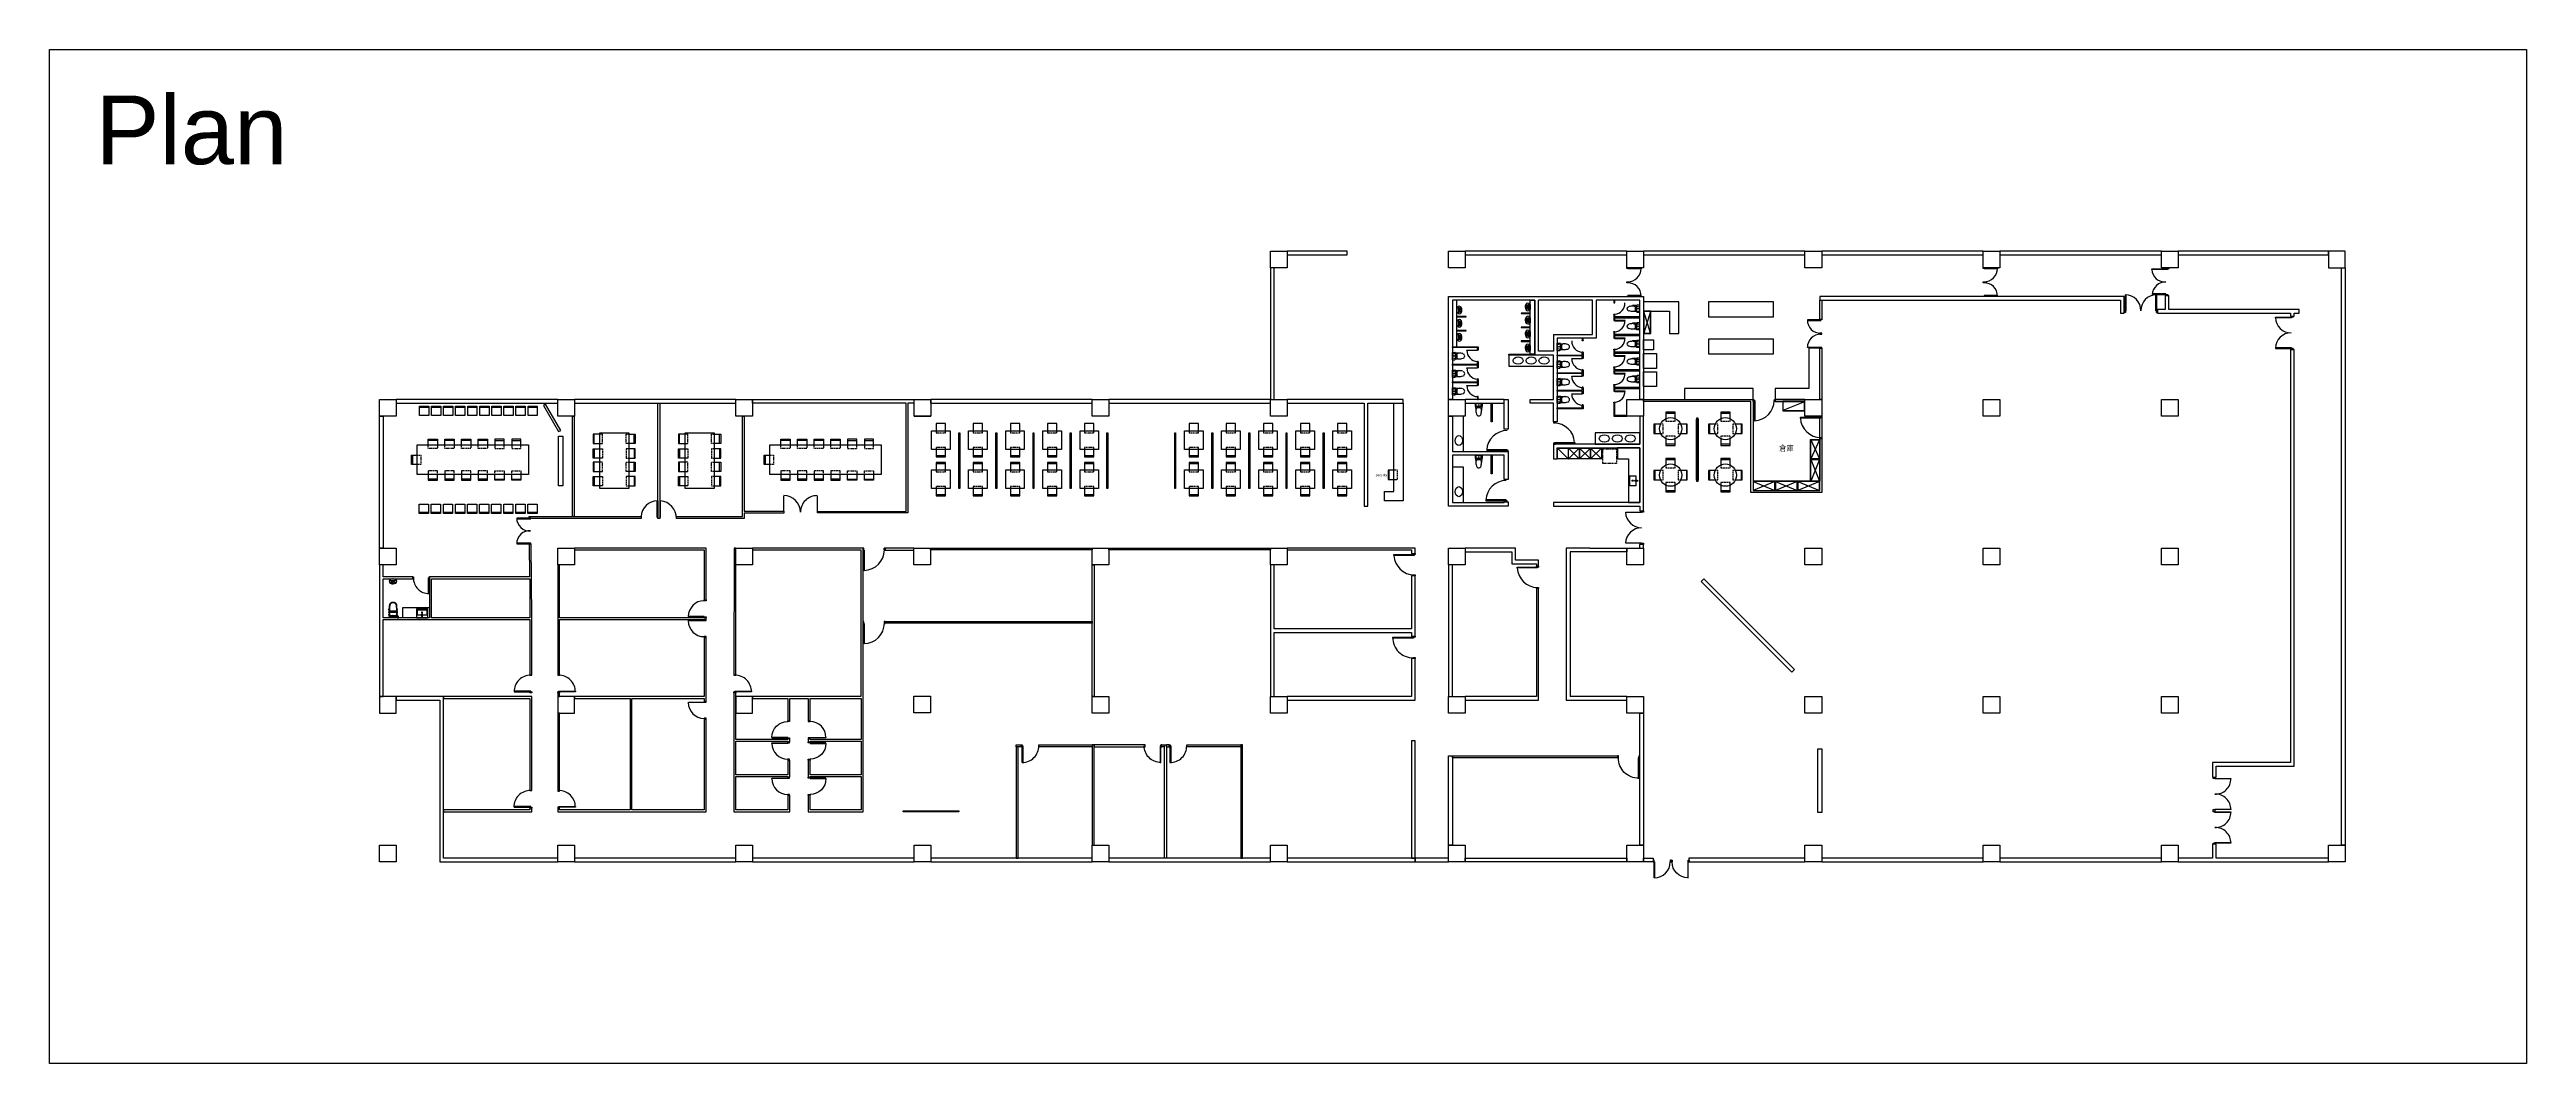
# Model space of a CAD drawing. Header units: centimetres. Extents: x -2363 to 10982, y -15317 to 6533.
# Drawn here: x -2363 to 10982, y -4392 to 1071 of the extents above; entities that cross this region are included whole.
import ezdxf

# ---------------------------------------------------------------- set-up
doc = ezdxf.new("R2010")
doc.units = ezdxf.units.CM
doc.header["$MEASUREMENT"] = 0
doc.linetypes.add('DASHED2', pattern=[9.525, 6.35, -3.175])
doc.linetypes.add('HIDDEN', pattern=[9.525, 6.35, -3.175])
for name, color, linetype in [('00_Coffee', 5, 'Continuous'), ('00_Walls', 6, 'Continuous'), ('01_Doors', 4, 'Continuous'), ('01_Legends', 1, 'Continuous'), ('01_Office_Furnitures', 7, 'Continuous'), ('01_Space_Partitions', 191, 'Continuous'), ('01_Toilets_Details', 8, 'Continuous')]:
    doc.layers.add(name, color=color, linetype=linetype)
doc.styles.add('CHINA', font='QTXT', dxfattribs={"bigfont": 'AE.SHX'})

# ---------------------------------------------------------------- blocks, each defined once
blk = doc.blocks.new('A$Cdecb4578')
at = {"layer": '01_Doors'}
for points in [[(0, 115), (110, 115), (110, 111), (0, 111)], [(110, 120), (120, 120), (120, 115), (110, 115)], [(110, 5), (120, 5), (120, 0), (110, 0)]]:
    blk.add_lwpolyline(points, close=True, dxfattribs=at)
blk.add_arc((108, 113), 108, 178.8309, 271.1691, dxfattribs=at)
blk = doc.blocks.new('A$Ceff24fad')
at = {"layer": '01_Doors'}
for points in [[(85, 92), (85, 90), (0, 90), (0, 92)], [(85, 92), (95, 92), (95, 97), (85, 97)], [(85, 0), (95, 0), (95, 5), (85, 5)]]:
    blk.add_lwpolyline(points, close=True, dxfattribs=at)
blk.add_arc((85, 90), 85.3, 180, 270, dxfattribs=at)
blk = doc.blocks.new('A$Ceb85731e')
at = {"layer": '01_Doors'}
for points in [[(0, 5), (10, 5), (10, 0), (0, 0)], [(5, 9), (95, 9), (95, 5), (5, 5)]]:
    blk.add_lwpolyline(points, close=True, dxfattribs=at)
blk.add_arc((7, 7), 87.8, 358.5646, 91.4354, dxfattribs=at)

msp = doc.modelspace()

# ---------------------------------------------------------------- linework, layer by layer
at = {"layer": '00_Coffee'}
msp.add_lwpolyline([(-2363, 1071), (10982, 1071), (10982, -4392), (-2363, -4392)], close=True, dxfattribs=at)
at = {"layer": '00_Walls'}
for p, q in [((5175, -815), (5175, -260)), ((5175, -260), (5950, -260)), ((5950, -260), (6225, -260)), ((6225, -260), (6225, -815)), ((5640, -280), (5195, -280)), ((5195, -280), (5195, -815)), ((5640, -575), (5640, -280)), ((5950, -280), (5660, -280)), ((5660, -555), (5660, -280)), ((5950, -465), (5950, -280)), ((6205, -280), (5970, -280)), ((5970, -280), (5970, -485)), ((6205, -815), (6205, -280)), ((5740, -465), (5950, -465)), ((5740, -465), (5740, -555)), ((5970, -485), (5760, -485)), ((5760, -485), (5760, -935)), ((5740, -575), (5640, -575)), ((5740, -555), (5660, -555)), ((5740, -815), (5740, -575)), ((9730, -545), (9710, -545)), ((9710, -545), (9710, -2770)), ((9730, -2790), (9730, -545)), ((-565, -905), (-565, -918)), ((375, -815), (-495, -815)), ((-495, -815), (-495, -835)), ((-495, -835), (375, -835)), ((375, -835), (375, -815)), ((1425, -835), (1425, -815)), ((1425, -815), (2295, -815)), ((2253, -835), (1425, -835)), ((2253, -1418), (2253, -835)), ((2295, -835), (2261, -835)), ((2261, -835), (2261, -1426)), ((2295, -905), (2385, -905)), ((3255, -815), (2385, -815)), ((2385, -835), (2385, -815)), ((2385, -835), (3255, -835)), ((4215, -815), (3345, -815)), ((3345, -835), (3460, -835)), ((3460, -835), (4100, -835)), ((4100, -835), (4215, -835)), ((4235, -905), (4215, -905)), ((4930, -815), (4305, -815)), ((4305, -815), (4305, -835)), ((4305, -835), (4720, -835)), ((4720, -835), (4720, -1390)), ((4740, -1390), (4740, -835)), ((4740, -835), (4930, -835)), ((4930, -835), (4930, -815)), ((5195, -815), (5175, -815)), ((5615, -835), (5615, -815)), ((5615, -815), (5740, -815)), ((5740, -835), (5615, -835)), ((5740, -935), (5740, -835)), ((6225, -815), (6205, -815)), ((5760, -935), (5740, -935)), ((1774, -1418), (2253, -1418)), ((1774, -1426), (1774, -1418)), ((2261, -1426), (1774, -1426)), ((4720, -1390), (4740, -1390)), ((1425, -1615), (1425, -1625)), ((5535, -1615), (5265, -1615)), ((5265, -1615), (5265, -1635)), ((5265, -1635), (5515, -1635)), ((5515, -1635), (5515, -1700)), ((5515, -1700), (5648, -1700)), ((5535, -1680), (5535, -1615)), ((5659, -1680), (5535, -1680)), ((5648, -1700), (5649, -1713)), ((5659, -1713), (5649, -1713)), ((5659, -1713), (5659, -1680)), ((5935, -1615), (5809, -1615)), ((5809, -1615), (5809, -2435)), ((6135, -1635), (5829, -1635)), ((5829, -1635), (5829, -2415)), ((5935, -1615), (6135, -1615)), ((6135, -1615), (6135, -1635)), ((6205, -1705), (6185, -1705)), ((5648, -1833), (5648, -2415)), ((5659, -1833), (5648, -1833)), ((5659, -2435), (5659, -1833)), ((-495, -2415), (-585, -2415)), ((-585, -2415), (-585, -2505)), ((-585, -2505), (-495, -2505)), ((-495, -2505), (-495, -2415)), ((5648, -2415), (5265, -2415)), ((5265, -2415), (5265, -2435)), ((5265, -2435), (5659, -2435)), ((5809, -2435), (6135, -2435)), ((6135, -2415), (5829, -2415)), ((6135, -2435), (6135, -2415)), ((6135, -2435), (6135, -2435)), ((6185, -2415), (6205, -2415)), ((5175, -3215), (5175, -2735)), ((5175, -2735), (5195, -2735)), ((5195, -2735), (5195, -3215)), ((9710, -2770), (9290, -2770)), ((9290, -2770), (9290, -2850)), ((9310, -2850), (9310, -2790)), ((9310, -2790), (9730, -2790)), ((9290, -2850), (9310, -2850)), ((-585, -3305), (-585, -3215)), ((-585, -3215), (-495, -3215)), ((-495, -3305), (-585, -3305)), ((-495, -3215), (-495, -3305)), ((5195, -3215), (5175, -3215))]:
    msp.add_line(p, q, dxfattribs=at)
for points in [[(4305, -105), (4215, -105), (4215, -15), (4305, -15)], [(4215, -815), (4235, -815), (4235, -105), (4215, -105)], [(4305, -15), (4305, -35), (4628, -35), (4628, -15)], [(5265, -105), (5175, -105), (5175, -15), (5265, -15)], [(5265, -15), (5265, -35), (6135, -35), (6135, -15)], [(6225, -105), (6135, -105), (6135, -15), (6225, -15)], [(6225, -15), (6225, -35), (7095, -35), (7095, -15)], [(7185, -105), (7095, -105), (7095, -15), (7185, -15)], [(7185, -15), (7185, -35), (8055, -35), (8055, -15)], [(8145, -105), (8055, -105), (8055, -15), (8145, -15)], [(8145, -15), (8145, -35), (9015, -35), (9015, -15)], [(9105, -105), (9015, -105), (9015, -15), (9105, -15)], [(9105, -15), (9105, -35), (9915, -35), (9915, -15)], [(9915, -105), (10005, -105), (10005, -15), (9915, -15)], [(10005, -3215), (9985, -3215), (9985, -105), (10005, -105)], [(8815, -350), (8815, -260), (7175, -260), (7175, -280), (8795, -280), (8795, -350)], [(9710, -365), (9730, -365), (9730, -350), (9758, -350), (9758, -330), (9055, -330), (9055, -255), (9035, -255), (9035, -330), (8995, -330), (8995, -350), (9710, -350)], [(7185, -383), (7175, -383), (7175, -280), (7185, -280)], [(7185, -815), (7175, -815), (7175, -538), (7185, -538)], [(-495, -905), (-585, -905), (-585, -815), (-495, -815)], [(-565, -1615), (-585, -1615), (-585, -905), (-565, -905)], [(465, -905), (375, -905), (375, -815), (465, -815)], [(464, -1445), (455, -1445), (455, -905), (464, -905)], [(465, -835), (1335, -835), (1335, -815), (465, -815)], [(925, -1455), (915, -1455), (915, -835), (925, -835)], [(1593, -1427), (1380, -1427), (1380, -1455), (1015, -1455), (1015, -1445), (1370, -1445), (1370, -905), (1380, -905), (1380, -1417), (1593, -1417)], [(1425, -905), (1335, -905), (1335, -815), (1425, -815)], [(2385, -905), (2295, -905), (2295, -815), (2385, -815)], [(3345, -905), (3255, -905), (3255, -815), (3345, -815)], [(4305, -905), (4215, -905), (4215, -815), (4305, -815)], [(5265, -905), (5175, -905), (5175, -815), (5265, -815)], [(5475, -1365), (5495, -1365), (5495, -1390), (5175, -1390), (5175, -905), (5195, -905), (5195, -1095), (5495, -1095), (5495, -1245), (5475, -1245), (5475, -1115), (5195, -1115), (5195, -1370), (5475, -1370)], [(5475, -815), (5265, -815), (5265, -835), (5475, -835)], [(5495, -975), (5475, -975), (5475, -815), (5495, -815)], [(5740, -1390), (6205, -1390), (6205, -1415), (6225, -1415), (6225, -905), (6205, -905), (6205, -1055), (5740, -1055), (5740, -1135), (5760, -1135), (5760, -1075), (6205, -1075), (6205, -1370), (5740, -1370)], [(6225, -905), (6135, -905), (6135, -815), (6225, -815)], [(7175, -1025), (7185, -1025), (7185, -1315), (6804, -1315), (6804, -825), (6225, -825), (6225, -815), (6815, -815), (6815, -1305), (7175, -1305)], [(7095, -815), (6935, -815), (6935, -825), (7095, -825)], [(7095, -815), (7185, -815), (7185, -905), (7095, -905)], [(7185, -1025), (7175, -1025), (7175, -905), (7185, -905)], [(8055, -815), (8145, -815), (8145, -905), (8055, -905)], [(9015, -815), (9105, -815), (9105, -905), (9015, -905)], [(824, -1455), (222, -1455), (222, -1445), (824, -1445)], [(-405, -1770), (-566, -1770), (-566, -1705), (-586, -1705), (-585, -2415), (-565, -2415), (-566, -2000), (225, -2000), (225, -2300), (235, -2300), (235, -1990), (232, -1592), (222, -1592), (223, -1770), (-305, -1770), (-315, -1770), (-315, -1990), (-566, -1990), (-566, -1780), (-405, -1780)], [(6225, -1595), (6204, -1595), (6204, -1615), (6225, -1615)], [(-496, -1705), (-586, -1705), (-586, -1615), (-496, -1615)], [(465, -1705), (375, -1705), (375, -1615), (465, -1615)], [(385, -1705), (375, -1705), (375, -1990), (375, -2000), (375, -2000), (375, -2300), (385, -2300), (385, -2000), (1174, -2000), (1174, -1990), (385, -1990)], [(1175, -1615), (465, -1615), (465, -1625), (1164, -1625), (1164, -1894), (1175, -1894), (1175, -1625)], [(1335, -1615), (1325, -1615), (1324, -2300), (1334, -2300)], [(1425, -1705), (1335, -1705), (1335, -1615), (1425, -1615)], [(2020, -1615), (1425, -1615), (1425, -1625), (1550, -1625), (1560, -1625), (2009, -1625), (2009, -2026), (2009, -2036), (2009, -2415), (1424, -2415), (1424, -2425), (1614, -2425), (1614, -2545), (1625, -2545), (1625, -2425), (1725, -2425), (1725, -2545), (1735, -2545), (1735, -2425), (2010, -2425), (2010, -2646), (1735, -2646), (1735, -2642), (1725, -2642), (1725, -2660), (1735, -2660), (1735, -2656), (2010, -2656), (2010, -2836), (1735, -2836), (1735, -2757), (1725, -2757), (1725, -2850), (1735, -2850), (1735, -2846), (2010, -2846), (2010, -3026), (1735, -3026), (1735, -2947), (1725, -2947), (1725, -3036), (2020, -3036), (2020, -2646), (2020, -2425), (2020, -2425)], [(2139, -1626), (2294, -1626), (2294, -1615), (2139, -1615)], [(2384, -1705), (2294, -1705), (2294, -1615), (2384, -1615)], [(3255, -1625), (2384, -1625), (2384, -1615), (3255, -1616)], [(3345, -1705), (3255, -1705), (3255, -1615), (3345, -1615)], [(3265, -2415), (3255, -2415), (3255, -1705), (3265, -1705)], [(4215, -1625), (3345, -1625), (3345, -1615), (4215, -1615)], [(4305, -1705), (4215, -1705), (4215, -1615), (4305, -1615)], [(4215, -1705), (4215, -2415), (4235, -2415), (4235, -2070), (4975, -2070), (4975, -2090), (4995, -2090), (4995, -1765), (4975, -1765), (4975, -2050), (4235, -2050), (4235, -1705)], [(4975, -1645), (4995, -1645), (4995, -1615), (4305, -1615), (4305, -1625), (4975, -1625)], [(5265, -1705), (5175, -1705), (5175, -1615), (5265, -1615)], [(5195, -1705), (5175, -1705), (5175, -2415), (5195, -2415)], [(6225, -1705), (6135, -1705), (6135, -1615), (6225, -1615)], [(7185, -1705), (7095, -1705), (7095, -1615), (7185, -1615)], [(8145, -1705), (8055, -1705), (8055, -1615), (8145, -1615)], [(9105, -1705), (9015, -1705), (9015, -1615), (9105, -1615)], [(-305, -1780), (225, -1780), (225, -1990), (-305, -1990)], [(1175, -2415), (1175, -2097), (1164, -2097), (1164, -2415), (465, -2415), (465, -2425), (765, -2425), (765, -3026), (385, -3026), (385, -3016), (375, -3016), (375, -3026), (375, -3036), (1175, -3036), (1175, -3026), (1174, -3026), (1174, -2537), (1164, -2537), (1164, -3026), (775, -3026), (775, -2425), (1164, -2425), (1164, -2441), (1174, -2441), (1174, -2425)], [(3255, -2020), (2139, -2020), (2139, -2010), (3255, -2011)], [(4995, -2210), (4975, -2210), (4975, -2415), (4305, -2415), (4305, -2435), (4975, -2435), (4995, -2435)], [(385, -2395), (375, -2395), (375, -2415), (385, -2415)], [(1625, -2642), (1614, -2642), (1614, -2646), (1334, -2646), (1334, -2505), (1334, -2505), (1334, -2415), (1334, -2395), (1324, -2395), (1324, -3036), (1625, -3036), (1625, -2947), (1614, -2947), (1614, -3026), (1334, -3026), (1334, -2846), (1614, -2846), (1614, -2850), (1625, -2850), (1625, -2757), (1614, -2757), (1614, -2836), (1334, -2836), (1334, -2656), (1614, -2656), (1614, -2660), (1625, -2660)], [(-240, -2415), (-260, -2415), (-495, -2415), (-495, -2435), (-260, -2435), (-260, -3305), (375, -3305), (375, -3285), (-240, -3285), (-240, -3036), (-240, -3036), (-240, -3026)], [(235, -2415), (224, -2415), (-240, -2415), (-240, -2425), (224, -2425), (224, -2921), (235, -2921)], [(465, -2415), (385, -2415), (385, -2415), (375, -2415), (375, -2505), (385, -2505), (465, -2505)], [(385, -2505), (375, -2505), (375, -2925), (385, -2925)], [(1424, -2415), (1334, -2415), (1334, -2505), (1424, -2505)], [(2384, -2502), (2294, -2502), (2294, -2412), (2384, -2412)], [(3345, -2505), (3255, -2505), (3255, -2415), (3345, -2415)], [(4305, -2505), (4215, -2505), (4215, -2415), (4305, -2415)], [(5265, -2505), (5175, -2505), (5175, -2415), (5265, -2415)], [(6225, -2505), (6135, -2505), (6135, -2415), (6225, -2415)], [(6225, -3215), (6205, -3215), (6205, -2505), (6225, -2505)], [(7185, -2505), (7095, -2505), (7095, -2415), (7185, -2415)], [(8145, -2505), (8055, -2505), (8055, -2415), (8145, -2415)], [(9105, -2505), (9015, -2505), (9015, -2415), (9105, -2415)], [(4995, -2654), (4975, -2654), (4975, -3285), (4995, -3285)], [(2872, -2685), (2845, -2685), (2845, -2675), (2872, -2675)], [(2855, -2685), (2845, -2685), (2845, -3285), (2855, -3285)], [(3255, -2685), (2967, -2685), (2967, -2675), (3255, -2675)], [(3255, -3215), (3265, -3215), (3265, -2675), (3255, -2675)], [(3540, -2675), (3265, -2675), (3265, -2685), (3540, -2685)], [(3630, -2675), (3645, -2675), (3645, -2685), (3630, -2685)], [(3655, -3285), (3645, -3285), (3645, -2675), (3655, -2675)], [(3669, -2675), (3655, -2675), (3655, -2685), (3669, -2685)], [(3764, -2675), (4055, -2675), (4055, -2685), (3764, -2685)], [(4065, -2675), (4055, -2675), (4055, -3285), (4065, -3285)], [(5195, -2735), (6085, -2735), (6085, -2745), (5195, -2745)], [(235, -3026), (235, -3016), (225, -3016), (225, -3026), (-240, -3026), (-240, -3036), (235, -3036)], [(465, -3305), (375, -3305), (375, -3215), (465, -3215)], [(465, -3305), (1335, -3305), (1335, -3285), (465, -3285)], [(1425, -3305), (1335, -3305), (1335, -3215), (1425, -3215)], [(1425, -3305), (2295, -3305), (2295, -3285), (1425, -3285)], [(2385, -3305), (2295, -3305), (2295, -3215), (2385, -3215)], [(2385, -3305), (3255, -3305), (3255, -3285), (2385, -3285)], [(3345, -3305), (3255, -3305), (3255, -3215), (3345, -3215)], [(3345, -3305), (4215, -3305), (4215, -3285), (3345, -3285)], [(4305, -3305), (4215, -3305), (4215, -3215), (4305, -3215)], [(4305, -3305), (4995, -3305), (4995, -3285), (4305, -3285)], [(4995, -3305), (5175, -3305), (5175, -3285), (4995, -3285)], [(5265, -3305), (5175, -3305), (5175, -3215), (5265, -3215)], [(6135, -3305), (5265, -3305), (5265, -3285), (6135, -3285)], [(6225, -3305), (6135, -3305), (6135, -3215), (6225, -3215)], [(6277, -3305), (6225, -3305), (6225, -3285), (6277, -3285)], [(6470, -3305), (7095, -3305), (7095, -3285), (6470, -3285)], [(7185, -3305), (7095, -3305), (7095, -3215), (7185, -3215)], [(7185, -3305), (8055, -3305), (8055, -3285), (7185, -3285)], [(8145, -3305), (8055, -3305), (8055, -3215), (8145, -3215)], [(8145, -3305), (9015, -3305), (9015, -3285), (8145, -3285)], [(9105, -3305), (9015, -3305), (9015, -3215), (9105, -3215)], [(9105, -3305), (9915, -3305), (9915, -3285), (9310, -3285), (9310, -3210), (9290, -3210), (9290, -3285), (9105, -3285)], [(10005, -3305), (9915, -3305), (9915, -3215), (10005, -3215)]]:
    msp.add_lwpolyline(points, close=True, dxfattribs=at)
at = {"layer": '01_Doors', "lineweight": -3}
for p, q in [((8989, -336), (8986, -336)), ((8989, -336), (8989, -346)), ((8995, -336), (8989, -336)), ((8989, -346), (8995, -346))]:
    msp.add_line(p, q, dxfattribs=at)
at = {"layer": '01_Doors'}
for p, q in [((7185, -905), (7095, -905)), ((1593, -1418), (1593, -1333)), ((1774, -1418), (1774, -1333))]:
    msp.add_line(p, q, dxfattribs=at)
for points in [[(6135, -105), (6145, -105), (6145, -108), (6135, -108), (6135, -105)], [(6140, -108), (6212, -108), (6212, -111), (6140, -111)], [(8055, -105), (8065, -105), (8065, -108), (8055, -108), (8055, -105)], [(8060, -108), (8132, -108), (8132, -111), (8060, -111)], [(8964, -111), (9050, -110), (9050, -114), (8964, -114)], [(9045, -105), (9055, -105), (9055, -110), (9045, -110)], [(6135, -180), (6145, -180), (6145, -183), (6135, -183), (6135, -180)], [(6135, -183), (6145, -183), (6145, -186), (6135, -186), (6135, -183)], [(6135, -257), (6145, -257), (6145, -260), (6135, -260), (6135, -257)], [(6140, -257), (6212, -257), (6212, -254), (6140, -254)], [(8055, -180), (8065, -180), (8065, -183), (8055, -183), (8055, -180)], [(8055, -183), (8065, -183), (8065, -186), (8055, -186), (8055, -183)], [(8055, -257), (8065, -257), (8065, -260), (8055, -260), (8055, -257)], [(8060, -257), (8132, -257), (8132, -254), (8060, -254)], [(8821, -250), (8824, -250), (8824, -336), (8821, -336)], [(8965, -249), (9040, -249), (9040, -246), (8965, -246)], [(8986, -250), (8989, -250), (8989, -336), (8986, -336)], [(9040, -255), (9050, -255), (9050, -250), (9040, -250)], [(6070, -354), (6070, -357), (6065, -357), (6065, -354), (6070, -354)], [(6070, -386), (6065, -386), (6065, -389), (6070, -389)], [(6070, -391), (6126, -391), (6126, -389), (6070, -389)], [(7180, -386), (7108, -386), (7108, -389), (7180, -389)], [(7185, -386), (7175, -386), (7175, -383), (7185, -383), (7185, -386)], [(8815, -336), (8821, -336), (8821, -346), (8815, -346)], [(8989, -336), (8995, -336), (8995, -346), (8989, -346)], [(9630, -371), (9716, -371), (9716, -374), (9630, -374)], [(9716, -365), (9726, -365), (9726, -371), (9716, -371)], [(6070, -449), (6070, -452), (6065, -452), (6065, -449), (6070, -449)], [(6070, -481), (6065, -481), (6065, -484), (6070, -484)], [(6070, -486), (6126, -486), (6126, -484), (6070, -484)], [(7180, -535), (7108, -535), (7108, -532), (7180, -532)], [(7185, -457), (7175, -457), (7175, -460), (7185, -460), (7185, -457)], [(7185, -460), (7175, -460), (7175, -463), (7185, -463), (7185, -460)], [(5330, -551), (5273, -551), (5273, -549), (5330, -549)], [(5330, -646), (5273, -646), (5273, -644), (5330, -644)], [(5330, -546), (5335, -546), (5335, -549), (5330, -549)], [(5330, -609), (5330, -612), (5335, -612), (5335, -609), (5330, -609)], [(5330, -641), (5335, -641), (5335, -644), (5330, -644)], [(5895, -596), (5838, -596), (5838, -594), (5895, -594)], [(5895, -559), (5895, -562), (5900, -562), (5900, -559), (5895, -559)], [(5895, -591), (5900, -591), (5900, -594), (5895, -594)], [(5895, -654), (5895, -657), (5900, -657), (5900, -654), (5895, -654)], [(6070, -544), (6070, -547), (6065, -547), (6065, -544), (6070, -544)], [(6070, -576), (6065, -576), (6065, -579), (6070, -579)], [(6070, -639), (6070, -642), (6065, -642), (6065, -639), (6070, -639)], [(6070, -581), (6126, -581), (6126, -579), (6070, -579)], [(7185, -535), (7175, -535), (7175, -538), (7185, -538), (7185, -535)], [(9630, -539), (9716, -539), (9716, -536), (9630, -536)], [(9716, -545), (9726, -545), (9726, -539), (9716, -539)], [(5330, -741), (5273, -741), (5273, -739), (5330, -739)], [(5330, -704), (5330, -707), (5335, -707), (5335, -704), (5330, -704)], [(5330, -736), (5335, -736), (5335, -739), (5330, -739)], [(5330, -799), (5330, -802), (5335, -802), (5335, -799), (5330, -799)], [(5895, -691), (5838, -691), (5838, -689), (5895, -689)], [(5895, -786), (5838, -786), (5838, -784), (5895, -784)], [(5895, -686), (5900, -686), (5900, -689), (5895, -689)], [(5895, -749), (5895, -752), (5900, -752), (5900, -749), (5895, -749)], [(5895, -781), (5900, -781), (5900, -784), (5895, -784)], [(6070, -671), (6065, -671), (6065, -674), (6070, -674)], [(6070, -734), (6070, -737), (6065, -737), (6065, -734), (6070, -734)], [(6070, -766), (6065, -766), (6065, -769), (6070, -769)], [(6070, -676), (6126, -676), (6126, -674), (6070, -674)], [(6070, -771), (6126, -771), (6126, -769), (6070, -769)], [(5895, -844), (5895, -847), (5900, -847), (5900, -844), (5895, -844)], [(6070, -829), (6070, -832), (6065, -832), (6065, -829), (6070, -829)], [(6815, -825), (6815, -815), (6820, -815), (6820, -825)], [(6820, -930), (6820, -820), (6824, -820), (6824, -930)], [(6930, -825), (6930, -815), (6935, -815), (6935, -825)], [(7070, -910), (7180, -910), (7180, -915), (7070, -915)], [(7175, -905), (7185, -905), (7185, -910), (7175, -910)], [(5750, -935), (5740, -935), (5740, -940), (5750, -940)], [(5750, -1050), (5740, -1050), (5740, -1055), (5750, -1055)], [(5855, -1050), (5745, -1050), (5745, -1046), (5855, -1046)], [(7175, -1020), (7185, -1020), (7185, -1025), (7175, -1025)], [(5380, -1090), (5490, -1090), (5490, -1086), (5380, -1086)], [(5485, -1095), (5495, -1095), (5495, -1090), (5485, -1090)], [(230, -1454), (155, -1454), (155, -1457), (230, -1457)], [(910, -1360), (915, -1360), (915, -1450), (910, -1450)], [(925, -1450), (929, -1450), (929, -1360), (925, -1360)], [(5375, -1360), (5485, -1360), (5485, -1356), (5375, -1356)], [(5480, -1365), (5490, -1365), (5490, -1360), (5480, -1360)], [(6129, -1421), (6215, -1421), (6215, -1424), (6129, -1424)], [(6215, -1415), (6225, -1415), (6225, -1421), (6215, -1421)], [(230, -1589), (155, -1589), (155, -1592), (230, -1592)], [(6129, -1586), (6215, -1586), (6215, -1589), (6129, -1589)], [(6215, -1589), (6225, -1589), (6225, -1595), (6215, -1595)], [(2025, -1626), (2026, -1626), (2026, -1735), (2025, -1735)], [(2139, -1626), (2139, -1615), (2134, -1615), (2134, -1626)], [(4880, -1650), (4990, -1650), (4990, -1655), (4880, -1655)], [(4985, -1645), (4995, -1645), (4995, -1650), (4985, -1650)], [(5544, -1718), (5654, -1718), (5654, -1722), (5544, -1722)], [(5649, -1713), (5659, -1713), (5659, -1718), (5649, -1718)], [(-405, -1780), (-405, -1770), (-402, -1770), (-402, -1780)], [(-318, -1775), (-318, -1859), (-321, -1859), (-321, -1775)], [(-318, -1780), (-318, -1770), (-315, -1770), (-315, -1780)], [(4985, -1760), (4995, -1760), (4995, -1765), (4985, -1765)], [(5649, -1828), (5659, -1828), (5659, -1833), (5649, -1833)], [(1164, -1985), (1164, -1984), (1079, -1984), (1079, -1985)], [(1164, -1894), (1175, -1894), (1175, -1899), (1164, -1899)], [(1164, -1985), (1175, -1985), (1175, -1990), (1164, -1990)], [(1164, -2005), (1175, -2005), (1175, -2000), (1164, -2000)], [(1164, -2005), (1164, -2007), (1079, -2007), (1079, -2005)], [(1164, -2097), (1175, -2097), (1175, -2092), (1164, -2092)], [(2025, -2021), (2025, -2010), (2020, -2010), (2020, -2021)], [(2025, -2021), (2026, -2021), (2026, -2130), (2025, -2130)], [(2139, -2021), (2139, -2010), (2134, -2010), (2134, -2021)], [(4875, -2095), (4985, -2095), (4985, -2100), (4875, -2100)], [(4985, -2090), (4995, -2090), (4995, -2095), (4985, -2095)], [(4985, -2205), (4995, -2205), (4995, -2210), (4985, -2210)], [(230, -2386), (140, -2386), (140, -2390), (230, -2390)], [(225, -2390), (235, -2390), (235, -2395), (225, -2395)], [(375, -2390), (385, -2390), (385, -2395), (375, -2395)], [(380, -2386), (470, -2386), (470, -2390), (380, -2390)], [(1324, -2390), (1334, -2390), (1334, -2395), (1324, -2395)], [(1329, -2386), (1419, -2386), (1419, -2390), (1329, -2390)], [(1164, -2446), (1164, -2447), (1079, -2447), (1079, -2446)], [(1164, -2446), (1174, -2446), (1174, -2441), (1164, -2441)], [(1164, -2537), (1174, -2537), (1174, -2532), (1164, -2532)], [(9294, -2850), (9304, -2850), (9304, -2856), (9294, -2856)], [(9304, -2856), (9390, -2856), (9390, -2859), (9304, -2859)], [(230, -3007), (140, -3007), (140, -3011), (230, -3011)], [(225, -3011), (235, -3011), (235, -3016), (225, -3016)], [(385, -3011), (375, -3011), (375, -3016), (385, -3016)], [(380, -3007), (470, -3007), (470, -3011), (380, -3011)], [(9294, -3024), (9304, -3024), (9304, -3036), (9294, -3036)], [(9304, -3021), (9390, -3021), (9390, -3024), (9304, -3024)], [(9304, -3036), (9390, -3036), (9390, -3039), (9304, -3039)], [(9304, -3201), (9390, -3201), (9390, -3204), (9304, -3204)], [(9294, -3204), (9304, -3204), (9304, -3210), (9294, -3210)]]:
    msp.add_lwpolyline(points, close=True, dxfattribs=at)
for points in [[(2025, -1615), (2020, -1615), (2020, -1625), (2025, -1625)], [(2020, -1615), (2020, -1626)], [(2025, -1626), (2025, -1615)], [(2134, -1625), (2134, -1615)], [(2134, -1625), (2134, -1626)], [(2139, -1626), (2139, -1615)]]:
    msp.add_lwpolyline(points, dxfattribs=at)
for centre, radius, start, end in [((6142, -110), 70, 268.3652, 1.2275), ((8062, -110), 70, 268.3652, 1.2275), ((9032, -113), 67.9, 181.2888, 276.0282), ((6142, -256), 70, 358.7725, 91.6348), ((8062, -256), 70, 358.7725, 91.6348), ((8819, -336), 85.7, 359.8062, 88.8457), ((8990, -336), 85.7, 91.1543, 180.1938), ((9040, -256), 75.3, 90, 175.2281), ((6067, -296), 58.3, 272.19, 1.7598), ((6067, -391), 58.3, 272.19, 1.7598), ((7178, -387), 70, 178.7725, 271.6348), ((9715, -370), 85.8, 182.1862, 270.1937), ((5897, -501), 58.3, 178.2402, 267.81), ((6067, -486), 58.3, 272.19, 1.7598), ((7178, -533), 70, 88.3652, 181.2275), ((9715, -541), 85.8, 89.8063, 177.8138), ((5332, -551), 58.3, 178.2402, 267.81), ((5332, -646), 58.3, 178.2402, 267.81), ((5897, -596), 58.3, 178.2402, 267.81), ((6067, -581), 58.3, 272.19, 1.7598), ((5332, -741), 58.3, 178.2402, 267.81), ((5897, -691), 58.3, 178.2402, 267.81), ((5897, -786), 58.3, 178.2402, 267.81), ((6067, -676), 58.3, 272.19, 1.7598), ((6067, -771), 58.3, 272.19, 1.7598), ((6817, -818), 112, 273.3956, 358.8462), ((7182, -908), 112, 183.3956, 268.8462), ((5492, -1093), 112, 91.1538, 176.6044), ((5742, -1053), 112, 3.3956, 88.8462), ((1593, -1422), 89.4, 0, 90), ((1772, -1422), 89.4, 89.039, 180), ((5487, -1363), 112, 91.1538, 176.6044), ((222, -1455), 67.9, 178.7337, 276.0382), ((911, -1447), 86.5, 89.2714, 179.0058), ((919, -1455), 95.5, 0, 84.041), ((6214, -1420), 85.7, 181.1543, 270.1938), ((222, -1590), 67.9, 83.9618, 181.2663), ((6214, -1591), 85.7, 89.8062, 178.8457), ((2025, -1625), 110, 270.8003, 0), ((4992, -1648), 112, 183.3956, 268.8462), ((5656, -1716), 112, 183.3956, 268.8462), ((-320, -1777), 82.5, 178.9584, 271.0416), ((1164, -1984), 85.3, 90, 180), ((1164, -2007), 85.3, 180, 270), ((2025, -2020), 110, 270.8003, 0), ((4982, -2098), 108, 178.8309, 271.1691), ((228, -2388), 87.8, 88.5646, 181.4354), ((382, -2388), 87.8, 358.5646, 91.4354), ((1331, -2388), 87.8, 358.5646, 91.4354), ((1164, -2447), 85.3, 180, 270), ((227, -3009), 87.8, 88.5646, 181.4354), ((382, -3009), 87.8, 358.5646, 91.4354), ((9307, -2858), 82.6, 267.611, 1.0409), ((9307, -3023), 82.6, 358.9591, 92.389), ((9307, -3038), 82.6, 267.611, 1.0409), ((9307, -3203), 82.6, 358.9591, 92.389)]:
    msp.add_arc(centre, radius, start, end, dxfattribs=at)
at = {"layer": '01_Office_Furnitures'}
for p, q in [((6185, -1227), (6150, -1227)), ((6150, -1227), (6150, -1279)), ((6185, -1279), (6150, -1279)), ((6164, -1251), (6164, -1250)), ((6164, -1250), (6165, -1250)), ((6164, -1252), (6164, -1251)), ((6164, -1253), (6164, -1252)), ((6164, -1254), (6164, -1253)), ((6165, -1255), (6164, -1254)), ((6165, -1250), (6166, -1250)), ((6166, -1255), (6165, -1255)), ((6166, -1250), (6167, -1250)), ((6167, -1255), (6166, -1255)), ((6167, -1250), (6168, -1250)), ((6168, -1254), (6167, -1255)), ((6168, -1250), (6169, -1251)), ((6169, -1253), (6168, -1254)), ((6169, -1251), (6169, -1252)), ((6169, -1252), (6169, -1253)), ((6177, -1252), (6178, -1251)), ((6177, -1252), (6177, -1252)), ((6178, -1253), (6177, -1252)), ((6191, -1251), (6178, -1251)), ((6178, -1251), (6178, -1251)), ((6178, -1254), (6178, -1253)), ((6191, -1254), (6178, -1254)), ((6185, -1251), (6185, -1227)), ((6185, -1252), (6193, -1252)), ((6185, -1252), (6185, -1253)), ((6185, -1253), (6193, -1253)), ((6185, -1279), (6185, -1254)), ((6193, -1252), (6193, -1253))]:
    msp.add_line(p, q, dxfattribs=at)
for points in [[(6225, -339), (6265, -339), (6365, -339), (6365, -459), (6415, -459), (6415, -339), (6415, -289), (6225, -289)], [(6225, -459), (6265, -459), (6265, -339), (6225, -339)], [(6226, -457), (6263, -457), (6263, -341), (6226, -341)], [(6575, -369), (6925, -369), (6925, -289), (6575, -289)], [(6279, -547), (6225, -547), (6225, -493), (6279, -493)], [(6575, -569), (6925, -569), (6925, -489), (6575, -489)], [(6295, -647), (6225, -647), (6225, -567), (6295, -567)], [(6295, -745), (6225, -745), (6225, -665), (6295, -665)], [(7115, -538), (7115, -755), (6935, -755), (6935, -815), (7175, -815), (7175, -538)], [(6815, -815), (6815, -755), (6445, -755), (6445, -815)], [(-370, -851), (-320, -851), (-320, -901), (-370, -901)], [(-370, -851), (-320, -851), (-320, -857), (-370, -857)], [(-305, -851), (-255, -851), (-255, -901), (-305, -901)], [(-305, -851), (-255, -851), (-255, -857), (-305, -857)], [(-240, -851), (-190, -851), (-190, -901), (-240, -901)], [(-240, -851), (-190, -851), (-190, -857), (-240, -857)], [(-175, -851), (-125, -851), (-125, -901), (-175, -901)], [(-175, -851), (-125, -851), (-125, -857), (-175, -857)], [(-110, -851), (-60, -851), (-60, -901), (-110, -901)], [(-110, -851), (-60, -851), (-60, -857), (-110, -857)], [(-45, -851), (5, -851), (5, -901), (-45, -901)], [(-45, -851), (5, -851), (5, -857), (-45, -857)], [(20, -851), (70, -851), (70, -901), (20, -901)], [(20, -851), (70, -851), (70, -857), (20, -857)], [(85, -851), (135, -851), (135, -901), (85, -901)], [(85, -851), (135, -851), (135, -857), (85, -857)], [(150, -851), (200, -851), (200, -901), (150, -901)], [(150, -851), (200, -851), (200, -857), (150, -857)], [(215, -851), (265, -851), (265, -901), (215, -901)], [(215, -851), (265, -851), (265, -857), (215, -857)], [(298, -846), (380, -987), (391, -981), (309, -840)], [(4930, -1360), (4830, -1360), (4830, -1310), (4880, -1310), (4880, -835), (4930, -835)], [(6520, -915), (6510, -915), (6510, -920), (6520, -920)], [(6510, -1250), (6510, -920), (6520, -920), (6520, -1250)], [(6516, -1250), (6514, -1250), (6514, -920), (6516, -920)], [(6975, -825), (6975, -875), (7095, -875), (7095, -825)], [(6976, -827), (6976, -874), (7093, -874), (7093, -827)], [(-383, -1219), (-383, -1059), (217, -1059), (217, -1219)], [(380, -1280), (380, -1012), (402, -1012), (402, -1280)], [(602, -994), (758, -994), (758, -1294), (602, -1294)], [(1062, -994), (1218, -994), (1218, -1294), (1062, -1294)], [(1517, -1219), (1517, -1059), (2117, -1059), (2117, -1219)], [(7175, -1135), (7125, -1135), (7125, -1030), (7175, -1030)], [(7173, -1134), (7126, -1134), (7126, -1032), (7173, -1032)], [(5880, -1135), (5760, -1135), (5760, -1075), (5880, -1075)], [(5878, -1134), (5761, -1134), (5761, -1077), (5878, -1077)], [(5819, -1134), (5820, -1134), (5820, -1077), (5819, -1077)], [(6000, -1135), (5880, -1135), (5880, -1075), (6000, -1075)], [(5998, -1134), (5881, -1134), (5881, -1077), (5998, -1077)], [(5939, -1134), (5940, -1134), (5940, -1077), (5939, -1077)], [(6084, -1075), (6084, -1135), (6145, -1135), (6145, -1370), (6205, -1370), (6205, -1075)], [(7175, -1255), (7125, -1255), (7125, -1135), (7175, -1135)], [(7173, -1254), (7126, -1254), (7126, -1137), (7173, -1137)], [(6520, -1250), (6510, -1250), (6510, -1255), (6520, -1255)], [(6815, -1255), (6815, -1305), (6935, -1305), (6935, -1255)], [(6816, -1257), (6816, -1304), (6933, -1304), (6933, -1257)], [(6935, -1255), (6935, -1305), (7055, -1305), (7055, -1255)], [(6936, -1257), (6936, -1304), (7053, -1304), (7053, -1257)], [(7055, -1255), (7055, -1305), (7175, -1305), (7175, -1255)], [(7056, -1257), (7056, -1304), (7173, -1304), (7173, -1257)], [(-321, -1428), (-371, -1428), (-371, -1378), (-321, -1378)], [(-321, -1428), (-371, -1428), (-371, -1422), (-321, -1422)], [(-256, -1428), (-306, -1428), (-306, -1378), (-256, -1378)], [(-256, -1428), (-306, -1428), (-306, -1422), (-256, -1422)], [(-191, -1428), (-241, -1428), (-241, -1378), (-191, -1378)], [(-191, -1428), (-241, -1428), (-241, -1422), (-191, -1422)], [(-126, -1428), (-176, -1428), (-176, -1378), (-126, -1378)], [(-126, -1428), (-176, -1428), (-176, -1422), (-126, -1422)], [(-61, -1428), (-111, -1428), (-111, -1378), (-61, -1378)], [(-61, -1428), (-111, -1428), (-111, -1422), (-61, -1422)], [(4, -1428), (-46, -1428), (-46, -1378), (4, -1378)], [(4, -1428), (-46, -1428), (-46, -1422), (4, -1422)], [(69, -1428), (19, -1428), (19, -1378), (69, -1378)], [(69, -1428), (19, -1428), (19, -1422), (69, -1422)], [(134, -1428), (84, -1428), (84, -1378), (134, -1378)], [(134, -1428), (84, -1428), (84, -1422), (134, -1422)], [(199, -1428), (149, -1428), (149, -1378), (199, -1378)], [(199, -1428), (149, -1428), (149, -1422), (199, -1422)], [(264, -1428), (214, -1428), (214, -1378), (264, -1378)], [(264, -1428), (214, -1428), (214, -1422), (264, -1422)]]:
    msp.add_lwpolyline(points, close=True, dxfattribs=at)
for points in [[(6263, -341), (6226, -457)], [(6263, -457), (6226, -341)], [(7093, -827), (6976, -874)], [(7173, -1032), (7126, -1134)], [(7126, -1032), (7173, -1134)], [(5761, -1077), (5819, -1134)], [(5820, -1077), (5878, -1134)], [(5878, -1077), (5820, -1134)], [(5939, -1077), (5881, -1134)], [(5881, -1077), (5939, -1134)], [(5940, -1077), (5998, -1134)], [(5998, -1077), (5940, -1134)], [(7173, -1137), (7126, -1254)], [(7126, -1137), (7173, -1254)], [(6816, -1257), (6933, -1304)], [(6933, -1257), (6816, -1304)], [(6936, -1257), (7053, -1304)], [(7053, -1257), (6936, -1304)], [(7056, -1257), (7173, -1304)], [(7173, -1257), (7056, -1304)], [(-460, -1990), (-460, -1935), (-315, -1935), (-315, -1990)]]:
    msp.add_lwpolyline(points, dxfattribs=at)
at = {"layer": '01_Office_Furnitures', "linetype": 'ByBlock'}
for points in [[(6396, -917), (6396, -882), (6346, -882), (6346, -917)], [(6346, -888), (6396, -888)], [(6691, -917), (6691, -882), (6641, -882), (6641, -917)], [(6641, -888), (6691, -888)], [(-323, -1059), (-323, -1029), (-273, -1029), (-273, -1059)], [(-273, -1035), (-323, -1035)], [(-233, -1059), (-233, -1029), (-183, -1029), (-183, -1059)], [(-183, -1035), (-233, -1035)], [(-143, -1059), (-143, -1029), (-93, -1029), (-93, -1059)], [(-93, -1035), (-143, -1035)], [(-53, -1059), (-53, -1029), (-3, -1029), (-3, -1059)], [(-3, -1035), (-53, -1035)], [(87, -1059), (87, -1029), (37, -1029), (37, -1059)], [(37, -1035), (87, -1035)], [(177, -1059), (177, -1029), (127, -1029), (127, -1059)], [(127, -1035), (177, -1035)], [(602, -1002), (566, -1002), (566, -1052), (602, -1052)], [(572, -1052), (572, -1002)], [(758, -1002), (793, -1002), (793, -1052), (758, -1052)], [(787, -1052), (787, -1002)], [(1062, -1002), (1026, -1002), (1026, -1052), (1062, -1052)], [(1032, -1052), (1032, -1002)], [(1218, -1002), (1253, -1002), (1253, -1052), (1218, -1052)], [(1247, -1052), (1247, -1002)], [(1577, -1059), (1577, -1029), (1627, -1029), (1627, -1059)], [(1627, -1035), (1577, -1035)], [(1667, -1059), (1667, -1029), (1717, -1029), (1717, -1059)], [(1717, -1035), (1667, -1035)], [(1757, -1059), (1757, -1029), (1807, -1029), (1807, -1059)], [(1807, -1035), (1757, -1035)], [(1847, -1059), (1847, -1029), (1897, -1029), (1897, -1059)], [(1897, -1035), (1847, -1035)], [(1987, -1059), (1987, -1029), (1937, -1029), (1937, -1059)], [(1937, -1035), (1987, -1035)], [(2077, -1059), (2077, -1029), (2027, -1029), (2027, -1059)], [(2027, -1035), (2077, -1035)], [(2464, -979), (2464, -944), (2414, -944), (2414, -979)], [(2664, -979), (2664, -944), (2614, -944), (2614, -979)], [(2864, -979), (2864, -944), (2814, -944), (2814, -979)], [(3064, -979), (3064, -944), (3014, -944), (3014, -979)], [(3264, -979), (3264, -944), (3214, -944), (3214, -979)], [(3827, -979), (3827, -944), (3777, -944), (3777, -979)], [(4027, -979), (4027, -944), (3977, -944), (3977, -979)], [(4227, -979), (4227, -944), (4177, -944), (4177, -979)], [(4427, -979), (4427, -944), (4377, -944), (4377, -979)], [(4627, -979), (4627, -944), (4577, -944), (4577, -979)], [(6317, -947), (6281, -947), (6281, -997), (6317, -997)], [(6287, -997), (6287, -947)], [(6346, -1026), (6346, -1062), (6396, -1062), (6396, -1026)], [(6396, -1056), (6346, -1056)], [(6426, -997), (6461, -997), (6461, -947), (6426, -947)], [(6456, -947), (6456, -997)], [(6612, -947), (6576, -947), (6576, -997), (6612, -997)], [(6582, -997), (6582, -947)], [(6641, -1026), (6641, -1062), (6691, -1062), (6691, -1026)], [(6691, -1056), (6641, -1056)], [(6721, -997), (6756, -997), (6756, -947), (6721, -947)], [(6751, -947), (6751, -997)], [(-383, -1164), (-413, -1164), (-413, -1114), (-383, -1114)], [(-407, -1114), (-407, -1164)], [(602, -1130), (566, -1130), (566, -1080), (602, -1080)], [(602, -1152), (566, -1152), (566, -1202), (602, -1202)], [(572, -1080), (572, -1130)], [(572, -1202), (572, -1152)], [(758, -1130), (793, -1130), (793, -1080), (758, -1080)], [(758, -1152), (793, -1152), (793, -1202), (758, -1202)], [(787, -1080), (787, -1130)], [(787, -1202), (787, -1152)], [(1062, -1130), (1026, -1130), (1026, -1080), (1062, -1080)], [(1062, -1152), (1026, -1152), (1026, -1202), (1062, -1202)], [(1032, -1080), (1032, -1130)], [(1032, -1202), (1032, -1152)], [(1218, -1130), (1253, -1130), (1253, -1080), (1218, -1080)], [(1218, -1152), (1253, -1152), (1253, -1202), (1218, -1202)], [(1247, -1080), (1247, -1130)], [(1247, -1202), (1247, -1152)], [(1517, -1164), (1487, -1164), (1487, -1114), (1517, -1114)], [(1493, -1114), (1493, -1164)], [(2414, -1089), (2414, -1124), (2464, -1124), (2464, -1089)], [(2464, -1118), (2414, -1118)], [(2464, -1189), (2464, -1154), (2414, -1154), (2414, -1189)], [(2414, -1160), (2464, -1160)], [(2614, -1089), (2614, -1124), (2664, -1124), (2664, -1089)], [(2664, -1118), (2614, -1118)], [(2664, -1189), (2664, -1154), (2614, -1154), (2614, -1189)], [(2614, -1160), (2664, -1160)], [(2814, -1089), (2814, -1124), (2864, -1124), (2864, -1089)], [(2864, -1118), (2814, -1118)], [(2864, -1189), (2864, -1154), (2814, -1154), (2814, -1189)], [(2814, -1160), (2864, -1160)], [(3014, -1089), (3014, -1124), (3064, -1124), (3064, -1089)], [(3064, -1118), (3014, -1118)], [(3064, -1189), (3064, -1154), (3014, -1154), (3014, -1189)], [(3014, -1160), (3064, -1160)], [(3214, -1089), (3214, -1124), (3264, -1124), (3264, -1089)], [(3264, -1118), (3214, -1118)], [(3264, -1189), (3264, -1154), (3214, -1154), (3214, -1189)], [(3214, -1160), (3264, -1160)], [(3777, -1089), (3777, -1124), (3827, -1124), (3827, -1089)], [(3827, -1118), (3777, -1118)], [(3827, -1189), (3827, -1154), (3777, -1154), (3777, -1189)], [(3777, -1160), (3827, -1160)], [(3977, -1089), (3977, -1124), (4027, -1124), (4027, -1089)], [(4027, -1118), (3977, -1118)], [(4027, -1189), (4027, -1154), (3977, -1154), (3977, -1189)], [(3977, -1160), (4027, -1160)], [(4177, -1089), (4177, -1124), (4227, -1124), (4227, -1089)], [(4227, -1118), (4177, -1118)], [(4227, -1189), (4227, -1154), (4177, -1154), (4177, -1189)], [(4177, -1160), (4227, -1160)], [(4377, -1089), (4377, -1124), (4427, -1124), (4427, -1089)], [(4427, -1118), (4377, -1118)], [(4427, -1189), (4427, -1154), (4377, -1154), (4377, -1189)], [(4377, -1160), (4427, -1160)], [(4577, -1089), (4577, -1124), (4627, -1124), (4627, -1089)], [(4627, -1118), (4577, -1118)], [(4627, -1189), (4627, -1154), (4577, -1154), (4577, -1189)], [(4577, -1160), (4627, -1160)], [(4880, -1195), (4850, -1195), (4850, -1245), (4880, -1245)], [(4855, -1245), (4855, -1195)], [(6317, -1197), (6281, -1197), (6281, -1247), (6317, -1247)], [(6287, -1247), (6287, -1197)], [(6396, -1167), (6396, -1132), (6346, -1132), (6346, -1167)], [(6346, -1138), (6396, -1138)], [(6426, -1247), (6461, -1247), (6461, -1197), (6426, -1197)], [(6456, -1197), (6456, -1247)], [(6612, -1197), (6576, -1197), (6576, -1247), (6612, -1247)], [(6582, -1247), (6582, -1197)], [(6691, -1167), (6691, -1132), (6641, -1132), (6641, -1167)], [(6641, -1138), (6691, -1138)], [(6721, -1247), (6756, -1247), (6756, -1197), (6721, -1197)], [(6751, -1197), (6751, -1247)], [(-323, -1219), (-323, -1249), (-273, -1249), (-273, -1219)], [(-273, -1243), (-323, -1243)], [(-233, -1219), (-233, -1249), (-183, -1249), (-183, -1219)], [(-183, -1243), (-233, -1243)], [(-143, -1219), (-143, -1249), (-93, -1249), (-93, -1219)], [(-93, -1243), (-143, -1243)], [(-53, -1219), (-53, -1249), (-3, -1249), (-3, -1219)], [(-3, -1243), (-53, -1243)], [(87, -1219), (87, -1249), (37, -1249), (37, -1219)], [(37, -1243), (87, -1243)], [(177, -1219), (177, -1249), (127, -1249), (127, -1219)], [(127, -1243), (177, -1243)], [(602, -1280), (566, -1280), (566, -1230), (602, -1230)], [(572, -1230), (572, -1280)], [(758, -1280), (793, -1280), (793, -1230), (758, -1230)], [(787, -1230), (787, -1280)], [(1062, -1280), (1026, -1280), (1026, -1230), (1062, -1230)], [(1032, -1230), (1032, -1280)], [(1218, -1280), (1253, -1280), (1253, -1230), (1218, -1230)], [(1247, -1230), (1247, -1280)], [(1577, -1219), (1577, -1249), (1627, -1249), (1627, -1219)], [(1627, -1243), (1577, -1243)], [(1667, -1219), (1667, -1249), (1717, -1249), (1717, -1219)], [(1717, -1243), (1667, -1243)], [(1757, -1219), (1757, -1249), (1807, -1249), (1807, -1219)], [(1807, -1243), (1757, -1243)], [(1847, -1219), (1847, -1249), (1897, -1249), (1897, -1219)], [(1897, -1243), (1847, -1243)], [(1987, -1219), (1987, -1249), (1937, -1249), (1937, -1219)], [(1937, -1243), (1987, -1243)], [(2077, -1219), (2077, -1249), (2027, -1249), (2027, -1219)], [(2027, -1243), (2077, -1243)], [(2414, -1299), (2414, -1334), (2464, -1334), (2464, -1299)], [(2464, -1328), (2414, -1328)], [(2614, -1299), (2614, -1334), (2664, -1334), (2664, -1299)], [(2664, -1328), (2614, -1328)], [(2814, -1299), (2814, -1334), (2864, -1334), (2864, -1299)], [(2864, -1328), (2814, -1328)], [(3014, -1299), (3014, -1334), (3064, -1334), (3064, -1299)], [(3064, -1328), (3014, -1328)], [(3214, -1299), (3214, -1334), (3264, -1334), (3264, -1299)], [(3264, -1328), (3214, -1328)], [(3777, -1299), (3777, -1334), (3827, -1334), (3827, -1299)], [(3827, -1328), (3777, -1328)], [(3977, -1299), (3977, -1334), (4027, -1334), (4027, -1299)], [(4027, -1328), (3977, -1328)], [(4177, -1299), (4177, -1334), (4227, -1334), (4227, -1299)], [(4227, -1328), (4177, -1328)], [(4377, -1299), (4377, -1334), (4427, -1334), (4427, -1299)], [(4427, -1328), (4377, -1328)], [(4577, -1299), (4577, -1334), (4627, -1334), (4627, -1299)], [(4627, -1328), (4577, -1328)], [(6346, -1276), (6346, -1312), (6396, -1312), (6396, -1276)], [(6396, -1306), (6346, -1306)], [(6641, -1276), (6641, -1312), (6691, -1312), (6691, -1276)], [(6691, -1306), (6641, -1306)]]:
    msp.add_lwpolyline(points, dxfattribs=at)
at = {"layer": '01_Office_Furnitures', "linetype": 'DASHED2'}
for points in [[(6346, -917), (6346, -932), (6396, -932), (6396, -917)], [(6641, -917), (6641, -932), (6691, -932), (6691, -917)], [(-273, -1059), (-273, -1079), (-323, -1079), (-323, -1059)], [(-183, -1059), (-183, -1079), (-233, -1079), (-233, -1059)], [(-93, -1059), (-93, -1079), (-143, -1079), (-143, -1059)], [(-3, -1059), (-3, -1079), (-53, -1079), (-53, -1059)], [(37, -1059), (37, -1079), (87, -1079), (87, -1059)], [(127, -1059), (127, -1079), (177, -1079), (177, -1059)], [(602, -1052), (616, -1052), (616, -1002), (602, -1002)], [(758, -1052), (743, -1052), (743, -1002), (758, -1002)], [(1062, -1052), (1076, -1052), (1076, -1002), (1062, -1002)], [(1218, -1052), (1203, -1052), (1203, -1002), (1218, -1002)], [(1627, -1059), (1627, -1079), (1577, -1079), (1577, -1059)], [(1717, -1059), (1717, -1079), (1667, -1079), (1667, -1059)], [(1807, -1059), (1807, -1079), (1757, -1079), (1757, -1059)], [(1897, -1059), (1897, -1079), (1847, -1079), (1847, -1059)], [(1937, -1059), (1937, -1079), (1987, -1079), (1987, -1059)], [(2027, -1059), (2027, -1079), (2077, -1079), (2077, -1059)], [(2414, -979), (2414, -994), (2464, -994), (2464, -979)], [(2614, -979), (2614, -994), (2664, -994), (2664, -979)], [(2814, -979), (2814, -994), (2864, -994), (2864, -979)], [(3014, -979), (3014, -994), (3064, -994), (3064, -979)], [(3214, -979), (3214, -994), (3264, -994), (3264, -979)], [(3777, -979), (3777, -994), (3827, -994), (3827, -979)], [(3977, -979), (3977, -994), (4027, -994), (4027, -979)], [(4177, -979), (4177, -994), (4227, -994), (4227, -979)], [(4377, -979), (4377, -994), (4427, -994), (4427, -979)], [(4577, -979), (4577, -994), (4627, -994), (4627, -979)], [(6317, -997), (6331, -997), (6331, -947), (6317, -947)], [(6396, -1026), (6396, -1012), (6346, -1012), (6346, -1026)], [(6426, -947), (6411, -947), (6411, -997), (6426, -997)], [(6612, -997), (6626, -997), (6626, -947), (6612, -947)], [(6691, -1026), (6691, -1012), (6641, -1012), (6641, -1026)], [(6721, -947), (6706, -947), (6706, -997), (6721, -997)], [(-383, -1114), (-363, -1114), (-363, -1164), (-383, -1164)], [(-273, -1219), (-273, -1199), (-323, -1199), (-323, -1219)], [(-183, -1219), (-183, -1199), (-233, -1199), (-233, -1219)], [(-93, -1219), (-93, -1199), (-143, -1199), (-143, -1219)], [(-3, -1219), (-3, -1199), (-53, -1199), (-53, -1219)], [(37, -1219), (37, -1199), (87, -1199), (87, -1219)], [(127, -1219), (127, -1199), (177, -1199), (177, -1219)], [(602, -1080), (616, -1080), (616, -1130), (602, -1130)], [(602, -1202), (616, -1202), (616, -1152), (602, -1152)], [(758, -1080), (743, -1080), (743, -1130), (758, -1130)], [(758, -1202), (743, -1202), (743, -1152), (758, -1152)], [(1062, -1080), (1076, -1080), (1076, -1130), (1062, -1130)], [(1062, -1202), (1076, -1202), (1076, -1152), (1062, -1152)], [(1218, -1080), (1203, -1080), (1203, -1130), (1218, -1130)], [(1218, -1202), (1203, -1202), (1203, -1152), (1218, -1152)], [(1517, -1114), (1537, -1114), (1537, -1164), (1517, -1164)], [(1627, -1219), (1627, -1199), (1577, -1199), (1577, -1219)], [(1717, -1219), (1717, -1199), (1667, -1199), (1667, -1219)], [(1807, -1219), (1807, -1199), (1757, -1199), (1757, -1219)], [(1897, -1219), (1897, -1199), (1847, -1199), (1847, -1219)], [(1937, -1219), (1937, -1199), (1987, -1199), (1987, -1219)], [(2027, -1219), (2027, -1199), (2077, -1199), (2077, -1219)], [(2464, -1089), (2464, -1074), (2414, -1074), (2414, -1089)], [(2414, -1189), (2414, -1204), (2464, -1204), (2464, -1189)], [(2664, -1089), (2664, -1074), (2614, -1074), (2614, -1089)], [(2614, -1189), (2614, -1204), (2664, -1204), (2664, -1189)], [(2864, -1089), (2864, -1074), (2814, -1074), (2814, -1089)], [(2814, -1189), (2814, -1204), (2864, -1204), (2864, -1189)], [(3064, -1089), (3064, -1074), (3014, -1074), (3014, -1089)], [(3014, -1189), (3014, -1204), (3064, -1204), (3064, -1189)], [(3264, -1089), (3264, -1074), (3214, -1074), (3214, -1089)], [(3214, -1189), (3214, -1204), (3264, -1204), (3264, -1189)], [(3827, -1089), (3827, -1074), (3777, -1074), (3777, -1089)], [(3777, -1189), (3777, -1204), (3827, -1204), (3827, -1189)], [(4027, -1089), (4027, -1074), (3977, -1074), (3977, -1089)], [(3977, -1189), (3977, -1204), (4027, -1204), (4027, -1189)], [(4227, -1089), (4227, -1074), (4177, -1074), (4177, -1089)], [(4177, -1189), (4177, -1204), (4227, -1204), (4227, -1189)], [(4427, -1089), (4427, -1074), (4377, -1074), (4377, -1089)], [(4377, -1189), (4377, -1204), (4427, -1204), (4427, -1189)], [(4627, -1089), (4627, -1074), (4577, -1074), (4577, -1089)], [(4577, -1189), (4577, -1204), (4627, -1204), (4627, -1189)], [(4880, -1245), (4900, -1245), (4900, -1195), (4880, -1195)], [(6317, -1247), (6331, -1247), (6331, -1197), (6317, -1197)], [(6346, -1167), (6346, -1182), (6396, -1182), (6396, -1167)], [(6426, -1197), (6411, -1197), (6411, -1247), (6426, -1247)], [(6612, -1247), (6626, -1247), (6626, -1197), (6612, -1197)], [(6641, -1167), (6641, -1182), (6691, -1182), (6691, -1167)], [(6721, -1197), (6706, -1197), (6706, -1247), (6721, -1247)], [(602, -1230), (616, -1230), (616, -1280), (602, -1280)], [(758, -1230), (743, -1230), (743, -1280), (758, -1280)], [(1062, -1230), (1076, -1230), (1076, -1280), (1062, -1280)], [(1218, -1230), (1203, -1230), (1203, -1280), (1218, -1280)], [(2464, -1299), (2464, -1284), (2414, -1284), (2414, -1299)], [(2664, -1299), (2664, -1284), (2614, -1284), (2614, -1299)], [(2864, -1299), (2864, -1284), (2814, -1284), (2814, -1299)], [(3064, -1299), (3064, -1284), (3014, -1284), (3014, -1299)], [(3264, -1299), (3264, -1284), (3214, -1284), (3214, -1299)], [(3827, -1299), (3827, -1284), (3777, -1284), (3777, -1299)], [(4027, -1299), (4027, -1284), (3977, -1284), (3977, -1299)], [(4227, -1299), (4227, -1284), (4177, -1284), (4177, -1299)], [(4427, -1299), (4427, -1284), (4377, -1284), (4377, -1299)], [(4627, -1299), (4627, -1284), (4577, -1284), (4577, -1299)], [(6396, -1276), (6396, -1262), (6346, -1262), (6346, -1276)], [(6691, -1276), (6691, -1262), (6641, -1262), (6641, -1276)]]:
    msp.add_lwpolyline(points, dxfattribs=at)
at = {"layer": '01_Office_Furnitures', "linetype": 'ByBlock'}
for points in [[(2389, -984), (2489, -984), (2489, -1084), (2389, -1084)], [(2589, -984), (2689, -984), (2689, -1084), (2589, -1084)], [(2789, -984), (2889, -984), (2889, -1084), (2789, -1084)], [(2989, -984), (3089, -984), (3089, -1084), (2989, -1084)], [(3189, -984), (3289, -984), (3289, -1084), (3189, -1084)], [(3752, -984), (3852, -984), (3852, -1084), (3752, -1084)], [(3952, -984), (4052, -984), (4052, -1084), (3952, -1084)], [(4152, -984), (4252, -984), (4252, -1084), (4152, -1084)], [(4352, -984), (4452, -984), (4452, -1084), (4352, -1084)], [(4552, -984), (4652, -984), (4652, -1084), (4552, -1084)], [(2389, -1194), (2489, -1194), (2489, -1294), (2389, -1294)], [(2589, -1194), (2689, -1194), (2689, -1294), (2589, -1294)], [(2789, -1194), (2889, -1194), (2889, -1294), (2789, -1294)], [(2989, -1194), (3089, -1194), (3089, -1294), (2989, -1294)], [(3189, -1194), (3289, -1194), (3289, -1294), (3189, -1294)], [(3752, -1194), (3852, -1194), (3852, -1294), (3752, -1294)], [(3952, -1194), (4052, -1194), (4052, -1294), (3952, -1294)], [(4152, -1194), (4252, -1194), (4252, -1294), (4152, -1294)], [(4352, -1194), (4452, -1194), (4452, -1294), (4352, -1294)], [(4552, -1194), (4652, -1194), (4652, -1294), (4552, -1294)]]:
    msp.add_lwpolyline(points, close=True, dxfattribs=at)
at = {"layer": '01_Office_Furnitures', "linetype": 'HIDDEN'}
msp.add_lwpolyline([(6005, -1080), (6079, -1080), (6079, -1159), (6005, -1159)], close=True, dxfattribs=at)
at = {"layer": '01_Office_Furnitures'}
for centre in [(6371, -972), (6666, -972), (6371, -1222), (6666, -1222)]:
    msp.add_circle(centre, 60, dxfattribs=at)
msp.add_open_spline([(6190, -1252), (6190, -1252), (6191, -1251), (6191, -1251), (6196, -1247), (6196, -1258), (6191, -1254), (6191, -1254), (6190, -1253), (6190, -1253)], degree=3, knots=[0, 0, 0, 0, 1, 1, 1, 2, 2, 2, 3, 3, 3, 3], dxfattribs=at)
at = {"layer": '01_Space_Partitions'}
for p, q in [((6536, -1795), (6550, -1781)), ((6536, -1795), (7025, -2284)), ((6550, -1781), (7039, -2270)), ((7025, -2284), (7039, -2270))]:
    msp.add_line(p, q, dxfattribs=at)
for points in [[(5270, -370), (5270, -367), (5220, -367), (5220, -370)], [(5615, -352), (5615, -349), (5565, -349), (5565, -352)], [(6065, -291), (6070, -291), (6070, -280), (6065, -280)], [(6070, -291), (6065, -291), (6065, -294), (6070, -294)], [(6070, -357), (6065, -357), (6065, -386), (6070, -386), (6070, -375), (6205, -375), (6205, -370), (6070, -370)], [(5330, -530), (5335, -530), (5335, -546), (5330, -546), (5330, -535), (5195, -535), (5195, -530), (5330, -530)], [(5270, -445), (5270, -442), (5220, -442), (5220, -445)], [(5615, -427), (5615, -424), (5565, -424), (5565, -427)], [(5615, -502), (5615, -499), (5565, -499), (5565, -502)], [(5895, -485), (5895, -496), (5900, -496), (5900, -485)], [(5895, -496), (5900, -496), (5900, -499), (5895, -499)], [(6070, -452), (6065, -452), (6065, -481), (6070, -481), (6070, -470), (6205, -470), (6205, -465), (6070, -465)], [(5330, -612), (5335, -612), (5335, -641), (5330, -641), (5330, -630), (5195, -630), (5195, -625), (5330, -625)], [(5640, -575), (5500, -575), (5500, -570), (5640, -570)], [(5895, -562), (5900, -562), (5900, -591), (5895, -591), (5895, -580), (5760, -580), (5760, -575), (5895, -575)], [(5895, -657), (5900, -657), (5900, -686), (5895, -686), (5895, -675), (5760, -675), (5760, -670), (5895, -670)], [(6070, -547), (6065, -547), (6065, -576), (6070, -576), (6070, -565), (6205, -565), (6205, -560), (6070, -560)], [(6070, -642), (6065, -642), (6065, -671), (6070, -671), (6070, -660), (6205, -660), (6205, -655), (6070, -655)], [(5330, -707), (5335, -707), (5335, -736), (5330, -736), (5330, -725), (5195, -725), (5195, -720), (5330, -720)], [(5895, -752), (5900, -752), (5900, -781), (5895, -781), (5895, -770), (5760, -770), (5760, -765), (5895, -765)], [(6070, -737), (6065, -737), (6065, -766), (6070, -766), (6070, -755), (6205, -755), (6205, -750), (6070, -750)], [(5195, -1095), (5255, -1095), (5255, -905), (5195, -905)], [(5330, -802), (5330, -815), (5335, -815), (5335, -802)], [(5409, -835), (5409, -935), (5404, -935), (5404, -835)], [(5895, -847), (5900, -847), (5900, -865), (5895, -865), (5895, -865), (5760, -865), (5760, -860), (5895, -860)], [(6070, -832), (6065, -832), (6065, -905), (6070, -905), (6070, -905), (6135, -905), (6135, -900), (6070, -900)], [(2541, -994), (2541, -1294), (2536, -1294), (2536, -994)], [(2741, -994), (2741, -1294), (2736, -1294), (2736, -994)], [(2941, -994), (2941, -1294), (2936, -1294), (2936, -994)], [(3141, -994), (3141, -1294), (3136, -1294), (3136, -994)], [(3339, -994), (3339, -1294), (3334, -1294), (3334, -994)], [(3704, -994), (3704, -1294), (3699, -1294), (3699, -994)], [(3904, -994), (3904, -1294), (3899, -1294), (3899, -994)], [(4104, -994), (4104, -1294), (4099, -1294), (4099, -994)], [(4304, -994), (4304, -1294), (4299, -1294), (4299, -994)], [(4504, -994), (4504, -1294), (4499, -1294), (4499, -994)], [(5195, -1370), (5255, -1370), (5255, -1180), (5195, -1180)], [(5409, -1115), (5409, -1215), (5404, -1215), (5404, -1115)], [(7165, -2697), (7185, -2697), (7185, -3040), (7165, -3040)], [(2537, -3036), (2237, -3036), (2237, -3031), (2537, -3031)]]:
    msp.add_lwpolyline(points, close=True, dxfattribs=at)
for centre in [(5230, -1036), (5230, -1311)]:
    msp.add_ellipse(centre, major_axis=(-0.2, 27.1), ratio=0.727464, dxfattribs=at)
at = {"layer": '01_Toilets_Details', "linetype": 'ByBlock', "lineweight": 30}
for p, q in [((5220, -319), (5221, -319)), ((5231, -320), (5220, -320)), ((5220, -328), (5220, -338)), ((5220, -334), (5220, -332)), ((5220, -346), (5231, -346)), ((5220, -347), (5221, -347)), ((5220, -391), (5221, -391)), ((5231, -391), (5220, -391)), ((5220, -399), (5220, -409)), ((5228, -322), (5228, -344)), ((5228, -322), (5231, -322)), ((5228, -344), (5231, -344)), ((5228, -393), (5228, -415)), ((5228, -393), (5231, -393)), ((5231, -346), (5231, -320)), ((5231, -417), (5231, -391)), ((5604, -329), (5604, -303)), ((5604, -303), (5615, -303)), ((5606, -305), (5604, -305)), ((5606, -327), (5604, -327)), ((5615, -329), (5604, -329)), ((5604, -400), (5604, -374)), ((5604, -374), (5615, -374)), ((5606, -376), (5604, -376)), ((5606, -399), (5604, -399)), ((5606, -305), (5606, -327)), ((5606, -376), (5606, -399)), ((5615, -302), (5613, -302)), ((5615, -330), (5613, -330)), ((5615, -374), (5613, -374)), ((5615, -311), (5615, -321)), ((5615, -317), (5615, -315)), ((5615, -382), (5615, -392)), ((5615, -389), (5615, -386)), ((5220, -405), (5220, -403)), ((5220, -417), (5231, -417)), ((5220, -418), (5221, -418)), ((5220, -466), (5221, -466)), ((5231, -466), (5220, -466)), ((5220, -474), (5220, -484)), ((5220, -480), (5220, -478)), ((5220, -492), (5231, -492)), ((5220, -493), (5221, -493)), ((5228, -415), (5231, -415)), ((5228, -468), (5228, -490)), ((5228, -468), (5231, -468)), ((5228, -490), (5231, -490)), ((5231, -492), (5231, -466)), ((5615, -400), (5604, -400)), ((5604, -475), (5604, -449)), ((5604, -449), (5615, -449)), ((5606, -451), (5604, -451)), ((5606, -474), (5604, -474)), ((5615, -475), (5604, -475)), ((5604, -550), (5604, -524)), ((5604, -524), (5615, -524)), ((5606, -526), (5604, -526)), ((5606, -451), (5606, -474)), ((5606, -526), (5606, -549)), ((5615, -401), (5613, -401)), ((5615, -449), (5613, -449)), ((5615, -476), (5613, -476)), ((5615, -524), (5613, -524)), ((5615, -457), (5615, -467)), ((5615, -464), (5615, -461)), ((5615, -532), (5615, -542)), ((5606, -549), (5604, -549)), ((5615, -550), (5604, -550)), ((5615, -551), (5613, -551)), ((5615, -539), (5615, -536)), ((-527, -1780), (-527, -1782)), ((-526, -1791), (-526, -1780)), ((-500, -1791), (-526, -1791)), ((-524, -1789), (-502, -1789)), ((-524, -1789), (-524, -1791)), ((-518, -1780), (-508, -1780)), ((-512, -1780), (-514, -1780)), ((-502, -1789), (-502, -1791)), ((-500, -1780), (-500, -1791)), ((-499, -1780), (-499, -1782))]:
    msp.add_line(p, q, dxfattribs=at)
at = {"layer": '01_Toilets_Details'}
for p, q in [((5220, -319), (5220, -347)), ((5220, -391), (5220, -418)), ((5615, -302), (5615, -330)), ((5615, -374), (5615, -401)), ((6187, -308, 0), (6166, -309)), ((6187, -342, 0), (6166, -341)), ((6180, -319), (6180, -332)), ((6187, -342, 0), (6187, -308, 0)), ((6187, -311, 0), (6205, -315, 0)), ((6187, -311, 0), (6187, -340, 0)), ((6187, -340, 0), (6205, -336, 0)), ((6205, -306, 0), (6190, -306, 0)), ((6205, -345, 0), (6190, -345, 0)), ((6205, -345, 0), (6205, -306, 0)), ((5220, -466), (5220, -493)), ((5615, -449), (5615, -476)), ((5615, -524), (5615, -551)), ((5760, -511, 0), (5774, -511, 0)), ((5760, -550, 0), (5760, -511, 0)), ((5777, -516, 0), (5760, -520, 0)), ((5777, -513, 0), (5798, -514)), ((5777, -547, 0), (5777, -513, 0)), ((5777, -516, 0), (5777, -545, 0)), ((5784, -524), (5784, -537)), ((6187, -403, 0), (6166, -404)), ((6187, -437, 0), (6166, -436)), ((6187, -498, 0), (6166, -499)), ((6187, -532, 0), (6166, -531)), ((6180, -414), (6180, -427)), ((6180, -509), (6180, -522)), ((6187, -437, 0), (6187, -403, 0)), ((6187, -406, 0), (6205, -410, 0)), ((6187, -406, 0), (6187, -435, 0)), ((6187, -435, 0), (6205, -431, 0)), ((6187, -532, 0), (6187, -498, 0)), ((6187, -501, 0), (6205, -505, 0)), ((6187, -501, 0), (6187, -530, 0)), ((6187, -530, 0), (6205, -526, 0)), ((6205, -401, 0), (6190, -401, 0)), ((6205, -440, 0), (6190, -440, 0)), ((6205, -496, 0), (6190, -496, 0)), ((6205, -440, 0), (6205, -401, 0)), ((6205, -535, 0), (6205, -496, 0)), ((5195, -561, 0), (5209, -561, 0)), ((5195, -600, 0), (5195, -561, 0)), ((5212, -566, 0), (5195, -570, 0)), ((5212, -595, 0), (5195, -591, 0)), ((5195, -600, 0), (5209, -600, 0)), ((5195, -656, 0), (5209, -656, 0)), ((5195, -695, 0), (5195, -656, 0)), ((5212, -661, 0), (5195, -665, 0)), ((5212, -563, 0), (5233, -564)), ((5212, -597, 0), (5212, -563, 0)), ((5212, -566, 0), (5212, -595, 0)), ((5212, -597, 0), (5233, -596)), ((5212, -658, 0), (5233, -659)), ((5212, -692, 0), (5212, -658, 0)), ((5212, -661, 0), (5212, -690, 0)), ((5219, -574), (5219, -587)), ((5777, -545, 0), (5760, -541, 0)), ((5760, -550, 0), (5774, -550, 0)), ((5760, -606, 0), (5774, -606, 0)), ((5760, -645, 0), (5760, -606, 0)), ((5777, -611, 0), (5760, -615, 0)), ((5777, -640, 0), (5760, -636, 0)), ((5760, -645, 0), (5774, -645, 0)), ((5777, -547, 0), (5798, -546)), ((5777, -608, 0), (5798, -609)), ((5777, -642, 0), (5777, -608, 0)), ((5777, -611, 0), (5777, -640, 0)), ((5777, -642, 0), (5798, -641)), ((5784, -619), (5784, -632)), ((6187, -593, 0), (6166, -594)), ((6187, -627, 0), (6166, -626)), ((6180, -604), (6180, -617)), ((6187, -627, 0), (6187, -593, 0)), ((6187, -596, 0), (6205, -600, 0)), ((6187, -596, 0), (6187, -625, 0)), ((6187, -625, 0), (6205, -621, 0)), ((6205, -535, 0), (6190, -535, 0)), ((6205, -591, 0), (6190, -591, 0)), ((6205, -630, 0), (6190, -630, 0)), ((6205, -630, 0), (6205, -591, 0)), ((5212, -690, 0), (5195, -686, 0)), ((5195, -695, 0), (5209, -695, 0)), ((5195, -751, 0), (5209, -751, 0)), ((5195, -790, 0), (5195, -751, 0)), ((5212, -756, 0), (5195, -760, 0)), ((5212, -785, 0), (5195, -781, 0)), ((5195, -790, 0), (5209, -790, 0)), ((5212, -692, 0), (5233, -691)), ((5212, -753, 0), (5233, -754)), ((5212, -787, 0), (5212, -753, 0)), ((5212, -756, 0), (5212, -785, 0)), ((5212, -787, 0), (5233, -786)), ((5219, -669), (5219, -682)), ((5219, -764), (5219, -777)), ((5760, -701, 0), (5774, -701, 0)), ((5760, -740, 0), (5760, -701, 0)), ((5777, -706, 0), (5760, -710, 0)), ((5777, -735, 0), (5760, -731, 0)), ((5760, -740, 0), (5774, -740, 0)), ((5760, -796, 0), (5774, -796, 0)), ((5760, -835, 0), (5760, -796, 0)), ((5777, -801, 0), (5760, -805, 0)), ((5777, -703, 0), (5798, -704)), ((5777, -737, 0), (5777, -703, 0)), ((5777, -706, 0), (5777, -735, 0)), ((5777, -737, 0), (5798, -736)), ((5777, -798, 0), (5798, -799)), ((5777, -832, 0), (5777, -798, 0)), ((5777, -801, 0), (5777, -830, 0)), ((5784, -714), (5784, -727)), ((6187, -688, 0), (6166, -689)), ((6187, -722, 0), (6166, -721)), ((6180, -699), (6180, -712)), ((6187, -722, 0), (6187, -688, 0)), ((6187, -691, 0), (6205, -695, 0)), ((6187, -691, 0), (6187, -720, 0)), ((6187, -720, 0), (6205, -716, 0)), ((6205, -686, 0), (6190, -686, 0)), ((6205, -725, 0), (6190, -725, 0)), ((6205, -725, 0), (6205, -686, 0)), ((5318, -835, 0), (5318, -850, 0)), ((5318, -835, 0), (5356, -835, 0)), ((5320, -853, 0), (5321, -874)), ((5320, -853, 0), (5354, -853, 0)), ((5322, -853, 0), (5326, -835, 0)), ((5352, -853, 0), (5322, -853, 0)), ((5343, -860), (5331, -860)), ((5352, -853, 0), (5348, -835, 0)), ((5354, -853, 0), (5353, -874)), ((5356, -835, 0), (5356, -850, 0)), ((5777, -830, 0), (5760, -826, 0)), ((5760, -835, 0), (5774, -835, 0)), ((5777, -832, 0), (5798, -831)), ((5784, -809), (5784, -822)), ((5318, -1115, 0), (5318, -1130, 0)), ((5318, -1115, 0), (5356, -1115, 0)), ((5320, -1133, 0), (5321, -1154)), ((5320, -1133, 0), (5354, -1133, 0)), ((5322, -1133, 0), (5326, -1115, 0)), ((5352, -1133, 0), (5322, -1133, 0)), ((5343, -1140), (5331, -1140)), ((5352, -1133, 0), (5348, -1115, 0)), ((5354, -1133, 0), (5353, -1154)), ((5356, -1115, 0), (5356, -1130, 0)), ((-527, -1780), (-499, -1780)), ((-534, -1945), (-534, -1945)), ((-533, -1945), (-534, -1945)), ((-534, -1945), (-534, -1945)), ((-534, -1946), (-534, -1945)), ((-534, -1945), (-534, -1945)), ((-533, -1953), (-534, -1946)), ((-534, -1946), (-534, -1946)), ((-534, -1947), (-534, -1947)), ((-534, -1951), (-534, -1951)), ((-534, -1954), (-534, -1953)), ((-534, -1953), (-533, -1953)), ((-534, -1954), (-533, -1954)), ((-534, -1962), (-534, -1961)), ((-533, -1945), (-532, -1945)), ((-533, -1945), (-532, -1945)), ((-533, -1945), (-533, -1945)), ((-533, -1945), (-533, -1945)), ((-533, -1956), (-533, -1954)), ((-533, -1956), (-533, -1956)), ((-533, -1956), (-533, -1957)), ((-533, -1963), (-533, -1964)), ((-533, -1963), (-532, -1963)), ((-533, -1963), (-533, -1963)), ((-533, -1963), (-533, -1963)), ((-532, -1958), (-530, -1958)), ((-532, -1962), (-530, -1962)), ((-532, -1963), (-530, -1963)), ((-532, -1963), (-532, -1963)), ((-531, -1919), (-531, -1919)), ((-531, -1963), (-531, -1963)), ((-531, -1963), (-530, -1963)), ((-530, -1955), (-530, -1955)), ((-530, -1955), (-530, -1955)), ((-530, -1955), (-530, -1955)), ((-530, -1956), (-530, -1955)), ((-530, -1955), (-530, -1955)), ((-529, -1955), (-530, -1955)), ((-529, -1955), (-530, -1955)), ((-530, -1957), (-530, -1955)), ((-494, -1955), (-530, -1955)), ((-530, -1956), (-530, -1957)), ((-530, -1958), (-530, -1957)), ((-530, -1957), (-530, -1957)), ((-530, -1957), (-530, -1958)), ((-530, -1958), (-530, -1958)), ((-530, -1958), (-530, -1958)), ((-530, -1958), (-530, -1963)), ((-530, -1959), (-528, -1959)), ((-530, -1959), (-530, -1963)), ((-530, -1960), (-530, -1959)), ((-530, -1960), (-529, -1960)), ((-530, -1960), (-530, -1960)), ((-529, -1955), (-529, -1955)), ((-529, -1955), (-512, -1955)), ((-529, -1960), (-529, -1960)), ((-526, -1980), (-524, -1980)), ((-526, -1982), (-526, -1980)), ((-525, -1982), (-526, -1982)), ((-524, -1980), (-524, -1982)), ((-522, -1988), (-522, -1981)), ((-522, -1988), (-522, -1981)), ((-518, -1959), (-512, -1959)), ((-516, -1981), (-517, -1981)), ((-512, -1981), (-517, -1981)), ((-516, -1981), (-512, -1981)), ((-515, -1980), (-515, -1980)), ((-512, -1980), (-515, -1980)), ((-512, -1981), (-513, -1981)), ((-513, -1982), (-513, -1982)), ((-513, -1982), (-512, -1982)), ((-513, -1982), (-513, -1982)), ((-512, -1955), (-495, -1955)), ((-512, -1959), (-506, -1959)), ((-509, -1980), (-512, -1980)), ((-511, -1981), (-512, -1981)), ((-507, -1981), (-512, -1981)), ((-508, -1981), (-512, -1981)), ((-512, -1982), (-511, -1982)), ((-511, -1982), (-511, -1982)), ((-511, -1982), (-511, -1982)), ((-508, -1980), (-508, -1980)), ((-508, -1981), (-507, -1981)), ((-502, -1980), (-499, -1980)), ((-499, -1980), (-499, -1988)), ((-499, -1988), (-499, -1980)), ((-497, -1987), (-497, -1987)), ((-496, -1959), (-494, -1959)), ((-495, -1955), (-495, -1955)), ((-494, -1955), (-495, -1955)), ((-494, -1955), (-495, -1955)), ((-495, -1960), (-495, -1960)), ((-495, -1960), (-494, -1960)), ((-494, -1955), (-494, -1955)), ((-494, -1955), (-494, -1955)), ((-494, -1955), (-494, -1957)), ((-494, -1956), (-494, -1955)), ((-494, -1955), (-494, -1955)), ((-494, -1958), (-494, -1956)), ((-494, -1957), (-494, -1958)), ((-494, -1957), (-494, -1957)), ((-494, -1957), (-494, -1957)), ((-494, -1958), (-494, -1958)), ((-494, -1958), (-492, -1958)), ((-494, -1958), (-494, -1963)), ((-494, -1963), (-494, -1959)), ((-494, -1959), (-494, -1960)), ((-494, -1962), (-492, -1962)), ((-494, -1963), (-492, -1963)), ((-494, -1963), (-493, -1963)), ((-494, -1963), (-493, -1963)), ((-494, -1963), (-494, -1963)), ((-493, -1963), (-493, -1963)), ((-493, -1963), (-493, -1963)), ((-493, -1963), (-493, -1963)), ((-493, -1963), (-493, -1963)), ((-493, -1963), (-491, -1963)), ((-492, -1945), (-490, -1945)), ((-492, -1963), (-492, -1963)), ((-492, -1963), (-491, -1963)), ((-491, -1958), (-491, -1958)), ((-491, -1964), (-491, -1963)), ((-491, -1963), (-491, -1963)), ((-491, -1963), (-491, -1963)), ((-490, -1947), (-490, -1947)), ((-490, -1948), (-490, -1948)), ((-490, -1951), (-490, -1951)), ((-490, -1951), (-490, -1951)), ((-490, -1952), (-490, -1951)), ((-490, -1951), (-490, -1951)), ((-490, -1951), (-490, -1951)), ((-490, -1951), (-490, -1951)), ((-490, -1952), (-490, -1952)), ((-490, -1956), (-490, -1956)), ((-490, -1956), (-490, -1956)), ((-490, -1956), (-490, -1956)), ((-490, -1956), (-490, -1956)), ((-490, -1956), (-490, -1956)), ((-490, -1956), (-490, -1956)), ((-490, -1957), (-490, -1958)), ((-490, -1958), (-490, -1959)), ((-490, -1959), (-490, -1961)), ((-490, -1962), (-490, -1962)), ((-490, -1962), (-490, -1962)), ((-487, -1989), (-490, -1989)), ((-490, -1989), (-490, -1990)), ((-490, -1990), (-487, -1990)), ((-489, -1981), (-489, -1986)), ((-487, -1981), (-489, -1981)), ((-485, -1981), (-489, -1981)), ((-489, -1986), (-488, -1986)), ((-488, -1981), (-488, -1981)), ((-488, -1981), (-486, -1981)), ((-488, -1981), (-488, -1981)), ((-488, -1986), (-488, -1987)), ((-488, -1986), (-488, -1987)), ((-488, -1986), (-485, -1986)), ((-486, -1986), (-488, -1986)), ((-488, -1987), (-488, -1987)), ((-488, -1987), (-488, -1989)), ((-488, -1987), (-488, -1987)), ((-486, -1987), (-488, -1987)), ((-485, -1981), (-487, -1981)), ((-487, -1981), (-487, -1981)), ((-487, -1981), (-487, -1981)), ((-487, -1981), (-487, -1981)), ((-487, -1981), (-487, -1981)), ((-487, -1981), (-487, -1981)), ((-487, -1981), (-487, -1981)), ((-484, -1989), (-487, -1989)), ((-487, -1990), (-484, -1990)), ((-486, -1981), (-486, -1981)), ((-486, -1981), (-486, -1981)), ((-486, -1986), (-486, -1987)), ((-486, -1986), (-486, -1987)), ((-486, -1987), (-486, -1987)), ((-486, -1987), (-486, -1989)), ((-486, -1987), (-486, -1987)), ((-485, -1981), (-485, -1986)), ((-485, -1986), (-485, -1986)), ((-485, -1990), (-485, -1990)), ((-478, -1990), (-485, -1990)), ((-484, -1989), (-484, -1990)), ((-483, -1988), (-483, -1989)), ((-481, -1988), (-483, -1988)), ((-481, -1989), (-483, -1989)), ((-483, -1989), (-483, -1990)), ((-483, -1990), (-483, -1989)), ((-483, -1989), (-483, -1990)), ((-481, -1989), (-483, -1989)), ((-483, -1989), (-483, -1990)), ((-483, -1989), (-483, -1989)), ((-483, -1990), (-483, -1989)), ((-483, -1990), (-481, -1990)), ((-481, -1990), (-483, -1990)), ((-482, -1990), (-482, -1990)), ((-482, -1990), (-482, -1990)), ((-481, -1989), (-481, -1988)), ((-481, -1989), (-481, -1990)), ((-481, -1990), (-481, -1989)), ((-481, -1990), (-481, -1989)), ((-481, -1989), (-481, -1990)), ((-481, -1989), (-481, -1989)), ((-481, -1990), (-481, -1989)), ((-478, -1990), (-478, -1990)), ((-385, -1942), (-385, -1990)), ((-325, -1942), (-385, -1942)), ((-381, -1977), (-381, -1947)), ((-381, -1947), (-329, -1947)), ((-357, -1977), (-381, -1977)), ((-357, -1960), (-358, -1961)), ((-358, -1961), (-358, -1962)), ((-358, -1962), (-358, -1963)), ((-358, -1963), (-357, -1964)), ((-356, -1960), (-357, -1960)), ((-357, -1964), (-356, -1965)), ((-357, -1983), (-357, -1970)), ((-356, -1970), (-357, -1970)), ((-355, -1960), (-356, -1960)), ((-356, -1960), (-356, -1960)), ((-356, -1965), (-356, -1965)), ((-356, -1965), (-355, -1965)), ((-356, -1969), (-356, -1970)), ((-356, -1969), (-355, -1969)), ((-356, -1977), (-356, -1985)), ((-356, -1977), (-355, -1977)), ((-356, -1985), (-355, -1985)), ((-354, -1960), (-355, -1960)), ((-355, -1965), (-354, -1964)), ((-355, -1970), (-355, -1969)), ((-354, -1970), (-355, -1970)), ((-355, -1977), (-355, -1985)), ((-353, -1961), (-354, -1960)), ((-354, -1964), (-353, -1963)), ((-354, -1983), (-354, -1970)), ((-329, -1977), (-354, -1977)), ((-353, -1962), (-353, -1961)), ((-353, -1963), (-353, -1962)), ((-329, -1977), (-329, -1947)), ((-325, -1990), (-325, -1942))]:
    msp.add_line(p, q, dxfattribs=at)
at = {"layer": '01_Toilets_Details', "lineweight": 0}
for p, q in [((-529, -1959), (-529, -1959)), ((-529, -1959), (-529, -1959)), ((-529, -1959), (-529, -1959)), ((-529, -1959), (-529, -1959)), ((-529, -1959), (-529, -1959)), ((-529, -1959), (-529, -1959)), ((-529, -1959), (-529, -1959)), ((-529, -1959), (-529, -1959)), ((-529, -1959), (-529, -1959)), ((-529, -1959), (-529, -1959)), ((-529, -1959), (-529, -1959)), ((-529, -1959), (-529, -1959)), ((-529, -1959), (-529, -1959)), ((-528, -1959), (-528, -1959)), ((-528, -1959), (-528, -1959)), ((-528, -1959), (-528, -1959)), ((-528, -1959), (-528, -1959)), ((-528, -1959), (-528, -1959)), ((-528, -1959), (-528, -1959)), ((-528, -1959), (-528, -1959)), ((-528, -1959), (-528, -1959)), ((-528, -1959), (-528, -1959)), ((-528, -1959), (-528, -1959)), ((-528, -1959), (-528, -1959)), ((-528, -1959), (-528, -1959)), ((-528, -1959), (-528, -1959)), ((-528, -1959), (-528, -1959)), ((-528, -1959), (-528, -1959)), ((-528, -1959), (-528, -1959)), ((-528, -1959), (-528, -1959)), ((-527, -1959), (-528, -1959)), ((-528, -1959), (-527, -1959)), ((-528, -1959), (-528, -1959)), ((-528, -1959), (-528, -1959)), ((-527, -1959), (-527, -1959)), ((-527, -1959), (-527, -1959)), ((-527, -1959), (-527, -1959)), ((-527, -1959), (-527, -1959)), ((-527, -1959), (-527, -1959)), ((-527, -1959), (-528, -1959)), ((-527, -1959), (-527, -1959)), ((-527, -1959), (-527, -1959)), ((-526, -1959), (-526, -1959)), ((-526, -1959), (-526, -1959)), ((-526, -1959), (-526, -1959)), ((-526, -1959), (-526, -1959)), ((-526, -1959), (-526, -1959)), ((-526, -1959), (-526, -1959)), ((-526, -1959), (-526, -1959)), ((-526, -1959), (-526, -1959)), ((-526, -1959), (-526, -1959)), ((-526, -1959), (-526, -1959)), ((-526, -1959), (-526, -1959)), ((-526, -1959), (-526, -1959)), ((-526, -1959), (-526, -1959)), ((-526, -1959), (-526, -1959)), ((-526, -1959), (-526, -1959)), ((-526, -1959), (-526, -1959)), ((-526, -1959), (-525, -1959)), ((-525, -1959), (-526, -1959)), ((-526, -1959), (-526, -1959)), ((-526, -1959), (-526, -1959)), ((-526, -1959), (-526, -1959)), ((-526, -1959), (-525, -1959)), ((-525, -1959), (-525, -1959)), ((-525, -1959), (-525, -1959)), ((-525, -1959), (-525, -1959)), ((-512, -1974), (-512, -1975)), ((-512, -1974), (-512, -1974)), ((-512, -1975), (-512, -1974)), ((-512, -1974), (-512, -1974)), ((-512, -1974), (-512, -1974)), ((-512, -1974), (-512, -1974)), ((-512, -1974), (-512, -1974)), ((-512, -1974), (-512, -1974)), ((-512, -1974), (-512, -1974)), ((-512, -1974), (-512, -1975)), ((-512, -1974), (-512, -1974)), ((-512, -1975), (-512, -1974)), ((-512, -1974), (-512, -1974)), ((-512, -1975), (-512, -1975)), ((-512, -1975), (-512, -1975)), ((-512, -1975), (-512, -1975)), ((-511, -1974), (-511, -1974)), ((-511, -1974), (-511, -1975)), ((-511, -1975), (-511, -1974)), ((-511, -1974), (-511, -1974)), ((-511, -1974), (-511, -1974)), ((-511, -1974), (-511, -1974)), ((-511, -1974), (-511, -1974)), ((-511, -1974), (-511, -1974)), ((-511, -1974), (-511, -1974)), ((-511, -1974), (-511, -1975)), ((-511, -1974), (-511, -1974)), ((-511, -1975), (-511, -1974)), ((-511, -1974), (-511, -1974)), ((-511, -1975), (-511, -1975)), ((-511, -1975), (-511, -1975)), ((-511, -1975), (-511, -1975)), ((-506, -1959), (-506, -1959)), ((-506, -1959), (-506, -1959)), ((-506, -1959), (-506, -1959)), ((-505, -1959), (-506, -1959)), ((-505, -1959), (-506, -1959)), ((-505, -1959), (-506, -1959)), ((-505, -1959), (-506, -1959)), ((-505, -1959), (-506, -1959)), ((-505, -1959), (-506, -1959)), ((-506, -1959), (-506, -1959)), ((-506, -1959), (-506, -1959)), ((-506, -1959), (-506, -1959)), ((-506, -1959), (-506, -1959)), ((-506, -1959), (-506, -1959)), ((-506, -1959), (-506, -1959)), ((-506, -1959), (-506, -1959)), ((-506, -1959), (-506, -1959)), ((-506, -1959), (-506, -1959)), ((-506, -1959), (-506, -1959)), ((-506, -1959), (-506, -1959)), ((-506, -1959), (-506, -1959)), ((-506, -1959), (-506, -1959)), ((-506, -1959), (-506, -1959)), ((-506, -1959), (-506, -1959)), ((-506, -1959), (-506, -1959)), ((-506, -1959), (-506, -1959)), ((-506, -1959), (-506, -1959)), ((-506, -1959), (-506, -1959)), ((-506, -1959), (-506, -1959)), ((-506, -1959), (-506, -1959)), ((-506, -1959), (-506, -1959)), ((-506, -1959), (-506, -1959)), ((-506, -1959), (-506, -1959)), ((-505, -1959), (-505, -1959)), ((-505, -1959), (-505, -1959)), ((-505, -1959), (-505, -1959)), ((-505, -1959), (-505, -1959)), ((-505, -1959), (-505, -1959)), ((-505, -1959), (-505, -1959)), ((-505, -1959), (-505, -1959)), ((-505, -1959), (-505, -1959)), ((-505, -1959), (-505, -1959)), ((-505, -1959), (-505, -1959)), ((-505, -1960), (-505, -1959)), ((-505, -1959), (-504, -1959)), ((-505, -1959), (-505, -1959)), ((-505, -1959), (-505, -1959)), ((-505, -1959), (-505, -1960)), ((-505, -1960), (-505, -1959)), ((-505, -1959), (-505, -1959)), ((-505, -1959), (-505, -1959)), ((-505, -1959), (-505, -1959)), ((-505, -1959), (-505, -1959)), ((-505, -1959), (-505, -1959)), ((-505, -1959), (-505, -1959)), ((-505, -1959), (-505, -1959)), ((-505, -1959), (-505, -1959)), ((-505, -1959), (-505, -1959)), ((-505, -1959), (-505, -1959)), ((-505, -1959), (-505, -1959)), ((-505, -1959), (-505, -1959)), ((-505, -1959), (-505, -1959)), ((-505, -1959), (-505, -1959)), ((-505, -1959), (-505, -1959)), ((-504, -1960), (-505, -1960)), ((-505, -1959), (-505, -1959)), ((-504, -1959), (-505, -1959)), ((-504, -1959), (-505, -1959)), ((-505, -1959), (-505, -1959)), ((-505, -1959), (-505, -1959)), ((-505, -1960), (-505, -1960)), ((-505, -1960), (-505, -1960)), ((-504, -1959), (-504, -1959)), ((-504, -1960), (-504, -1960)), ((-504, -1959), (-504, -1959)), ((-504, -1959), (-504, -1959)), ((-504, -1959), (-504, -1959)), ((-504, -1959), (-504, -1959)), ((-504, -1959), (-504, -1959)), ((-504, -1959), (-504, -1959)), ((-504, -1959), (-504, -1959)), ((-504, -1959), (-504, -1959)), ((-504, -1959), (-504, -1959)), ((-504, -1959), (-504, -1959)), ((-504, -1959), (-504, -1959)), ((-504, -1959), (-504, -1959)), ((-504, -1959), (-504, -1959)), ((-504, -1959), (-504, -1959)), ((-504, -1959), (-504, -1959)), ((-504, -1959), (-504, -1959)), ((-504, -1959), (-504, -1959)), ((-504, -1959), (-504, -1959)), ((-504, -1959), (-504, -1959)), ((-504, -1959), (-504, -1960)), ((-504, -1960), (-504, -1959)), ((-504, -1959), (-504, -1959)), ((-504, -1959), (-504, -1959)), ((-504, -1960), (-504, -1960)), ((-504, -1960), (-504, -1960)), ((-504, -1960), (-504, -1960)), ((-504, -1959), (-504, -1959)), ((-504, -1959), (-504, -1959)), ((-504, -1959), (-504, -1959)), ((-504, -1959), (-504, -1959)), ((-504, -1959), (-504, -1959)), ((-504, -1959), (-504, -1959)), ((-504, -1960), (-504, -1960)), ((-504, -1959), (-504, -1959)), ((-504, -1960), (-504, -1959)), ((-504, -1960), (-504, -1960)), ((-504, -1960), (-504, -1960)), ((-504, -1960), (-504, -1960)), ((-503, -1959), (-503, -1959)), ((-503, -1959), (-503, -1959)), ((-503, -1959), (-503, -1959)), ((-503, -1959), (-503, -1959)), ((-503, -1959), (-503, -1959)), ((-503, -1959), (-503, -1959)), ((-503, -1959), (-503, -1959)), ((-503, -1959), (-503, -1959)), ((-503, -1959), (-503, -1959)), ((-503, -1959), (-503, -1959)), ((-503, -1959), (-503, -1959)), ((-503, -1959), (-503, -1959)), ((-503, -1959), (-503, -1959)), ((-503, -1959), (-503, -1959)), ((-503, -1959), (-503, -1959)), ((-502, -1959), (-503, -1959)), ((-503, -1959), (-503, -1959)), ((-503, -1959), (-503, -1959)), ((-503, -1959), (-502, -1959)), ((-503, -1959), (-503, -1959)), ((-503, -1959), (-503, -1959)), ((-503, -1959), (-503, -1959)), ((-503, -1959), (-503, -1959)), ((-503, -1959), (-503, -1959)), ((-503, -1959), (-503, -1959)), ((-503, -1959), (-503, -1959)), ((-503, -1959), (-503, -1959)), ((-503, -1959), (-503, -1959)), ((-503, -1959), (-503, -1959)), ((-503, -1959), (-503, -1959)), ((-503, -1959), (-503, -1959)), ((-502, -1959), (-502, -1959)), ((-502, -1959), (-502, -1959)), ((-502, -1959), (-502, -1959)), ((-502, -1959), (-502, -1959)), ((-502, -1959), (-502, -1959)), ((-502, -1959), (-502, -1959)), ((-502, -1959), (-502, -1959)), ((-502, -1959), (-502, -1959)), ((-502, -1959), (-502, -1959)), ((-502, -1959), (-502, -1959)), ((-502, -1959), (-502, -1959)), ((-502, -1959), (-502, -1959)), ((-502, -1959), (-502, -1959)), ((-502, -1959), (-502, -1959)), ((-502, -1959), (-502, -1959)), ((-502, -1959), (-502, -1959)), ((-502, -1959), (-502, -1959)), ((-502, -1959), (-502, -1959)), ((-502, -1959), (-502, -1959)), ((-502, -1959), (-502, -1959)), ((-502, -1959), (-502, -1959)), ((-502, -1959), (-502, -1959)), ((-502, -1959), (-502, -1959)), ((-502, -1959), (-502, -1959)), ((-502, -1959), (-502, -1959)), ((-502, -1959), (-502, -1959)), ((-502, -1959), (-502, -1959)), ((-502, -1959), (-502, -1959)), ((-502, -1959), (-502, -1959)), ((-502, -1959), (-502, -1959)), ((-502, -1959), (-502, -1959)), ((-502, -1959), (-502, -1959)), ((-502, -1959), (-502, -1959)), ((-501, -1959), (-501, -1959)), ((-501, -1959), (-501, -1959)), ((-501, -1959), (-501, -1959)), ((-501, -1959), (-501, -1959)), ((-501, -1959), (-501, -1959)), ((-501, -1959), (-501, -1959)), ((-501, -1959), (-501, -1959)), ((-501, -1959), (-501, -1959)), ((-501, -1959), (-501, -1959)), ((-501, -1959), (-501, -1959)), ((-501, -1959), (-501, -1959)), ((-501, -1959), (-501, -1959)), ((-501, -1959), (-501, -1959)), ((-501, -1959), (-501, -1959)), ((-501, -1959), (-501, -1959)), ((-501, -1959), (-501, -1959)), ((-501, -1959), (-501, -1959)), ((-501, -1959), (-501, -1959)), ((-501, -1959), (-501, -1959)), ((-501, -1959), (-501, -1959)), ((-501, -1959), (-501, -1959)), ((-501, -1959), (-501, -1959)), ((-501, -1959), (-501, -1959)), ((-501, -1959), (-501, -1959)), ((-501, -1959), (-501, -1959)), ((-501, -1959), (-501, -1959)), ((-501, -1959), (-501, -1959)), ((-501, -1959), (-501, -1959)), ((-501, -1959), (-501, -1959)), ((-501, -1959), (-501, -1959)), ((-501, -1959), (-501, -1959)), ((-501, -1959), (-501, -1959)), ((-501, -1959), (-501, -1959)), ((-501, -1959), (-501, -1959)), ((-501, -1959), (-501, -1959)), ((-501, -1959), (-501, -1959)), ((-501, -1959), (-501, -1959)), ((-501, -1959), (-501, -1959)), ((-501, -1959), (-501, -1959)), ((-501, -1959), (-501, -1959)), ((-501, -1959), (-501, -1959)), ((-501, -1959), (-501, -1959)), ((-501, -1959), (-501, -1959)), ((-501, -1959), (-501, -1959)), ((-501, -1959), (-501, -1959)), ((-501, -1959), (-501, -1959)), ((-501, -1959), (-501, -1959)), ((-501, -1959), (-501, -1959)), ((-499, -1959), (-499, -1959)), ((-499, -1959), (-499, -1959)), ((-499, -1959), (-499, -1959)), ((-499, -1959), (-499, -1959)), ((-499, -1959), (-499, -1959)), ((-499, -1959), (-499, -1959)), ((-499, -1959), (-499, -1959)), ((-499, -1959), (-499, -1959)), ((-498, -1959), (-499, -1959)), ((-499, -1959), (-499, -1959)), ((-499, -1959), (-498, -1959)), ((-498, -1959), (-499, -1959)), ((-499, -1959), (-499, -1959)), ((-499, -1959), (-499, -1959)), ((-499, -1959), (-499, -1959)), ((-499, -1959), (-498, -1959)), ((-499, -1959), (-499, -1959)), ((-498, -1959), (-498, -1959)), ((-498, -1959), (-498, -1959)), ((-498, -1959), (-498, -1959)), ((-498, -1959), (-498, -1959)), ((-498, -1959), (-498, -1959)), ((-498, -1959), (-498, -1959)), ((-498, -1959), (-498, -1959)), ((-498, -1959), (-498, -1959)), ((-498, -1959), (-498, -1959)), ((-498, -1959), (-498, -1959)), ((-498, -1959), (-498, -1959)), ((-498, -1959), (-498, -1959)), ((-498, -1959), (-498, -1959)), ((-498, -1959), (-498, -1959)), ((-498, -1959), (-498, -1959)), ((-498, -1959), (-498, -1959)), ((-498, -1959), (-498, -1959)), ((-496, -1959), (-497, -1959)), ((-497, -1959), (-497, -1959)), ((-497, -1959), (-496, -1959)), ((-497, -1959), (-496, -1959)), ((-496, -1959), (-497, -1959)), ((-497, -1959), (-497, -1959)), ((-497, -1959), (-496, -1959)), ((-496, -1959), (-497, -1959)), ((-497, -1959), (-497, -1959)), ((-497, -1959), (-497, -1959)), ((-497, -1959), (-497, -1959)), ((-497, -1959), (-497, -1959)), ((-497, -1959), (-497, -1959)), ((-497, -1959), (-497, -1959)), ((-497, -1959), (-497, -1959)), ((-497, -1959), (-497, -1959)), ((-497, -1959), (-497, -1959)), ((-497, -1959), (-497, -1959)), ((-497, -1959), (-497, -1959)), ((-497, -1959), (-497, -1959)), ((-497, -1959), (-497, -1959)), ((-496, -1959), (-496, -1959)), ((-496, -1959), (-496, -1959)), ((-496, -1959), (-496, -1959)), ((-496, -1959), (-496, -1959)), ((-496, -1959), (-496, -1959)), ((-496, -1959), (-496, -1959)), ((-496, -1959), (-496, -1959)), ((-496, -1959), (-496, -1959)), ((-496, -1959), (-496, -1959)), ((-496, -1959), (-496, -1959)), ((-496, -1959), (-496, -1959)), ((-496, -1959), (-496, -1959)), ((-496, -1959), (-496, -1959)), ((-496, -1959), (-496, -1959)), ((-496, -1959), (-496, -1959)), ((-496, -1959), (-496, -1959)), ((-496, -1959), (-496, -1959)), ((-496, -1959), (-496, -1959)), ((-496, -1959), (-496, -1959)), ((-496, -1959), (-496, -1959)), ((-496, -1959), (-496, -1959)), ((-496, -1959), (-496, -1959)), ((-496, -1959), (-496, -1959)), ((-496, -1959), (-496, -1959)), ((-488, -1991), (-488, -1990)), ((-488, -1991), (-488, -1990)), ((-488, -1991), (-488, -1991)), ((-486, -1991), (-488, -1991)), ((-486, -1991), (-488, -1991)), ((-486, -1991), (-486, -1990)), ((-486, -1991), (-486, -1990)), ((-486, -1991), (-486, -1991)), ((-483, -1992), (-483, -1990)), ((-483, -1990), (-483, -1992)), ((-483, -1992), (-483, -1992)), ((-483, -1992), (-483, -1992)), ((-482, -1990), (-482, -1992)), ((-482, -1992), (-482, -1990)), ((-481, -1992), (-481, -1990)), ((-481, -1990), (-481, -1992)), ((-481, -1992), (-481, -1992)), ((-481, -1992), (-481, -1992))]:
    msp.add_line(p, q, dxfattribs=at)
at = {"layer": '01_Toilets_Details'}
for points in [[(5195, -280), (5195, -530), (5220, -530), (5220, -280)], [(5640, -570), (5615, -570), (5615, -280), (5640, -280)], [(5740, -575), (5500, -575), (5500, -635), (5740, -635)], [(6205, -995), (5965, -995), (5965, -1055), (6205, -1055)]]:
    msp.add_lwpolyline(points, close=True, dxfattribs=at)
msp.add_lwpolyline([(-385, -1990), (-325, -1990)], dxfattribs=at)
at = {"layer": '01_Toilets_Details', "linetype": 'ByBlock', "lineweight": 30}
for centre, radius in [((5233, -331), 0.45), ((5233, -335), 0.45), ((5234, -333), 0.75), ((5235, -332), 0.45), ((5235, -334), 0.45), ((5237, -330), 0.45), ((5237, -335), 0.45), ((5597, -314), 0.45), ((5597, -318), 0.45), ((5597, -385), 0.45), ((5597, -390), 0.45), ((5599, -315), 0.45), ((5599, -317), 0.45), ((5599, -386), 0.45), ((5599, -389), 0.45), ((5601, -316), 0.75), ((5601, -387), 0.75), ((5601, -314), 0.45), ((5601, -318), 0.45), ((5601, -385), 0.45), ((5601, -390), 0.45), ((5233, -402), 0.45), ((5233, -406), 0.45), ((5233, -477), 0.45), ((5233, -481), 0.45), ((5234, -404), 0.75), ((5234, -479), 0.75), ((5235, -403), 0.45), ((5235, -406), 0.45), ((5235, -478), 0.45), ((5235, -481), 0.45), ((5237, -402), 0.45), ((5237, -407), 0.45), ((5237, -477), 0.45), ((5237, -482), 0.45), ((5597, -460), 0.45), ((5597, -465), 0.45), ((5599, -461), 0.45), ((5599, -464), 0.45), ((5601, -462), 0.75), ((5601, -460), 0.45), ((5601, -465), 0.45), ((5597, -535), 0.45), ((5597, -540), 0.45), ((5599, -536), 0.45), ((5599, -539), 0.45), ((5601, -537), 0.75), ((5601, -535), 0.45), ((5601, -540), 0.45), ((-515, -1794), 0.45), ((-515, -1798), 0.45), ((-514, -1796), 0.45), ((-513, -1794), 0.75), ((-512, -1796), 0.45), ((-511, -1794), 0.45), ((-511, -1798), 0.45)]:
    msp.add_circle(centre, radius, dxfattribs=at)
for centre, radius, start, end in [((5232, -325), 12.6, 23.4114, 152.8303), ((5232, -340), 12.8, 208.808, 334.9503), ((5232, -396), 12.6, 23.4114, 152.8303), ((5255, -333), 23.2, 159.7442, 180), ((5232, -329), 0.45, 202.5496, 137.7737), ((5255, -333), 23.2, 180, 200.2558), ((5232, -337), 0.45, 222.2263, 157.4504), ((5255, -404), 23.2, 159.7442, 180), ((5232, -400), 0.45, 202.5496, 137.7737), ((5237, -327), 4.56, 131.78, 157.4652), ((5237, -339), 4.56, 202.5348, 228.22), ((5237, -398), 4.56, 131.78, 157.4652), ((5243, -333), 13.6, 87.9728, 130.9682), ((5243, -332), 13.6, 229.0307, 272.0283), ((5243, -405), 13.6, 87.9728, 130.9682), ((5602, -308), 12.6, 27.1697, 156.5886), ((5591, -317), 13.6, 49.0318, 92.0272), ((5591, -315), 13.6, 267.9717, 310.9693), ((5602, -324), 12.8, 205.0497, 331.192), ((5602, -379), 12.6, 27.1697, 156.5886), ((5591, -388), 13.6, 49.0318, 92.0272), ((5591, -387), 13.6, 267.9717, 310.9693), ((5597, -310), 4.56, 22.5348, 48.22), ((5597, -322), 4.56, 311.78, 337.4652), ((5597, -381), 4.56, 22.5348, 48.22), ((5597, -394), 4.56, 311.78, 337.4652), ((5579, -316), 23.2, 0, 20.2558), ((5602, -312), 0.45, 42.2263, 337.4504), ((5579, -316), 23.2, 339.7442, 0), ((5602, -320), 0.45, 22.5496, 317.7737), ((5579, -387), 23.2, 0, 20.2558), ((5602, -384), 0.45, 42.2263, 337.4504), ((5579, -387), 23.2, 339.7442, 0), ((5602, -391), 0.45, 22.5496, 317.7737), ((5232, -412), 12.8, 208.808, 334.9503), ((5232, -471), 12.6, 23.4114, 152.8303), ((5232, -487), 12.8, 208.808, 334.9503), ((5255, -404), 23.2, 180, 200.2558), ((5232, -408), 0.45, 222.2263, 157.4504), ((5255, -479), 23.2, 159.7442, 180), ((5232, -475), 0.45, 202.5496, 137.7737), ((5255, -479), 23.2, 180, 200.2558), ((5232, -483), 0.45, 222.2263, 157.4504), ((5237, -411), 4.56, 202.5348, 228.22), ((5237, -473), 4.56, 131.78, 157.4652), ((5237, -486), 4.56, 202.5348, 228.22), ((5243, -404), 13.6, 229.0307, 272.0283), ((5243, -480), 13.6, 87.9728, 130.9682), ((5243, -479), 13.6, 229.0307, 272.0283), ((5602, -395), 12.8, 205.0497, 331.192), ((5602, -454), 12.6, 27.1697, 156.5886), ((5591, -463), 13.6, 49.0318, 92.0272), ((5591, -462), 13.6, 267.9717, 310.9693), ((5602, -470), 12.8, 205.0497, 331.192), ((5602, -529), 12.6, 27.1697, 156.5886), ((5591, -538), 13.6, 49.0318, 92.0272), ((5597, -456), 4.56, 22.5348, 48.22), ((5597, -469), 4.56, 311.78, 337.4652), ((5597, -531), 4.56, 22.5348, 48.22), ((5579, -462), 23.2, 0, 20.2558), ((5602, -459), 0.45, 42.2263, 337.4504), ((5579, -462), 23.2, 339.7442, 0), ((5602, -466), 0.45, 22.5496, 317.7737), ((5579, -537), 23.2, 0, 20.2558), ((5602, -534), 0.45, 42.2263, 337.4504), ((5591, -537), 13.6, 267.9717, 310.9693), ((5602, -545), 12.8, 205.0497, 331.192), ((5597, -544), 4.56, 311.78, 337.4652), ((5579, -537), 23.2, 339.7442, 0), ((5602, -541), 0.45, 22.5496, 317.7737), ((-521, -1793), 12.6, 117.1697, 246.5886), ((-512, -1804), 13.6, 139.0318, 182.0272), ((-519, -1798), 4.56, 112.5348, 138.22), ((-513, -1816), 23.2, 90, 110.2558), ((-517, -1793), 0.45, 132.2263, 67.4504), ((-513, -1816), 23.2, 69.7442, 90), ((-509, -1793), 0.45, 112.5496, 47.7737), ((-507, -1798), 4.56, 41.78, 67.4652), ((-514, -1804), 13.6, 357.9717, 40.9693), ((-505, -1793), 12.8, 295.0497, 61.192)]:
    msp.add_arc(centre, radius, start, end, dxfattribs=at)
at = {"layer": '01_Toilets_Details'}
for centre, radius, start, end in [((5218, -333), 23.8, 328.4991, 30.0318), ((5218, -404), 23.8, 328.4991, 30.0318), ((5219, -333), 27.9, 327.7296, 27.7296), ((5219, -404), 27.9, 327.7296, 27.7296), ((5615, -316), 27.9, 152.2704, 212.2704), ((5615, -387), 27.9, 152.2704, 212.2704), ((5616, -316), 23.8, 149.9682, 211.5009), ((5616, -387), 23.8, 149.9682, 211.5009), ((5218, -479), 23.8, 328.4991, 30.0318), ((5219, -479), 27.9, 327.7296, 27.7296), ((5615, -462), 27.9, 152.2704, 212.2704), ((5615, -537), 27.9, 152.2704, 212.2704), ((5616, -462), 23.8, 149.9682, 211.5009), ((5616, -537), 23.8, 149.9682, 211.5009), ((-513, -1780), 27.9, 242.2704, 302.2704), ((-513, -1779), 23.8, 239.9682, 301.5009), ((-401, -1949), 132, 174.861, 176.119), ((-421, -1948), 113, 176.1057, 177.6646), ((-567, -1941), 33.2, 353.5187, 359.5097), ((-439, -1947), 94.9, 177.7357, 178.6722), ((-534, -1946), 0.438, 88.5255, 134.8836), ((-245, -1950), 289, 179.042, 179.7267), ((-534, -1946), 0.501, 124.9266, 131.4371), ((-533, -1946), 0.631, 156.7676, 168.7832), ((-534, -1946), 0.341, 132.5361, 155.8617), ((-255, -1961), 280, 176.7867, 176.8645), ((-328, -1957), 206, 176.8753, 177.0611), ((-532, -1946), 2.49, 169.1209, 170.8205), ((-850, -1931), 316, 357.0132, 357.1168), ((-534, -1947), 0.0495, 176.5937, 276.1519), ((-534, -1947), 0.32, 0.8651, 5.9873), ((-536, -1947), 1.77, 0.3842, 2.7678), ((-538, -1947), 4.1, 357.1725, 0.3283), ((-276, -1960), 259, 177.2741, 177.4425), ((-282, -1960), 252, 177.4396, 177.5921), ((-315, -1958), 219, 177.5957, 177.7483), ((-360, -1949), 174, 179.9339, 180.8416), ((-305, -1959), 230, 177.7514, 177.9125), ((17, -1970), 551, 177.8969, 177.9473), ((-561, -1950), 26.8, 357.5538, 357.9453), ((-537, -1951), 3.22, 355.0593, 357.0272), ((-537, -1951), 2.57, 353.1797, 355.5013), ((-535, -1951), 0.478, 348.78, 353.0196), ((-534, -1951), 0.0496, 75.6033, 178.5333), ((-175, -1963), 360, 178.1321, 178.2395), ((-296, -1948), 238, 180.834, 181.427), ((-289, -1959), 245, 178.2552, 178.5174), ((-294, -1959), 240, 178.5191, 179.31), ((-320, -1949), 213, 181.4161, 182.1537), ((-281, -1959), 254, 179.304, 179.7924), ((-302, -1948), 232, 182.2287, 182.8153), ((-269, -1960), 265, 179.7896, 180.146), ((-59, -1936), 475, 182.8082, 183.1237), ((14, -1959), 548, 180.1354, 180.2638), ((-534, -1962), 0.0498, 180.1003, 283.7122), ((-535, -1962), 0.856, 359.9386, 9.8194), ((-538, -1962), 3.95, 0.2489, 2.9307), ((816, -1950), 1350, 180.5388, 180.6221), ((-82, -1959), 453, 180.6342, 180.949), ((-205, -1961), 329, 180.9891, 181.3679), ((-175, -1960), 359, 181.362, 181.5584), ((-112, -1959), 422, 181.5567, 181.7211), ((887, -1929), 1422, 181.7005, 181.7196), ((-546, -1972), 12.1, 0.7063, 1.724), ((-536, -1972), 1.93, 356.9031, 0.6582), ((-535, -1972), 0.575, 354.0128, 359.2561), ((-534, -1972), 0.05, 85.4754, 181.8653), ((-4, -1955), 531, 181.9047, 182.2918), ((-241, -1964), 294, 182.3142, 183.0185), ((-519, -1978), 15.3, 184.6893, 189.1543), ((-526, -1979), 8.36, 190.6298, 199.0359), ((-336, -1953), 198, 172.1574, 173.4845), ((-386, -1948), 147, 173.6428, 174.8843), ((-280, -1960), 254, 173.3667, 174.8885), ((1884, -2153), 2426, 174.8296, 174.9008), ((-276, -1960), 258, 174.9534, 175.4646), ((20, -1984), 555, 175.4518, 175.6284), ((-104, -1957), 429, 179.2609, 179.4405), ((-76, -1958), 457, 179.4391, 179.5827), ((-46, -1958), 486, 179.5813, 179.6833), ((-18, -1958), 515, 179.6833, 179.7508), ((-536, -1956), 3.27, 355.7358, 359.8065), ((-522, -1957), 10.5, 179.706, 181.3499), ((-524, -1957), 8.84, 181.2493, 182.0736), ((-527, -1957), 5.23, 182.153, 183.5774), ((-530, -1957), 2.17, 183.6752, 186.9645), ((-532, -1958), 0.624, 187.66, 194.4268), ((-532, -1963), 0.887, 91.2592, 109.586), ((-533, -1963), 0.308, 105.9457, 156.5102), ((-530, -1962), 2.99, 190.0177, 195.4302), ((-528, -1962), 5.28, 186.1806, 189.9101), ((-519, -1961), 14.1, 183.9449, 185.6537), ((-534, -1962), 1.34, 335.1518, 341.7683), ((-533, -1963), 0.397, 318.4925, 335.7801), ((-533, -1963), 0.116, 277.5403, 317.6967), ((-533, -1963), 0.0951, 229.8742, 265.5251), ((-533, -1963), 0.24, 203.9197, 228.7236), ((-532, -1962), 1.14, 196.3051, 205.5155), ((-533, -1963), 0.147, 174.136, 182.5867), ((-533, -1963), 0.379, 146.7273, 153.6311), ((-533, -1963), 0.295, 138.6855, 146.6876), ((-533, -1963), 0.445, 132.4557, 138.6924), ((-532, -1964), 1.03, 121.4654, 124.5828), ((-532, -1963), 0.543, 114.2085, 120.9323), ((-532, -1964), 0.811, 109.2598, 114.1215), ((-531, -1967), 4.19, 109.022, 109.7304), ((-532, -1963), 0.513, 124.4453, 128.6461), ((-532, -1964), 1.24, 131.0901, 133.2678), ((-533, -1963), 0.0984, 91.4392, 106.3512), ((-533, -1963), 0.0437, 152.4395, 173.5283), ((-533, -1963), 0.247, 151.5377, 156.6331), ((-9, -1948), 524, 181.6951, 181.8032), ((-303, -1957), 230, 181.7717, 182.1044), ((-371, -1960), 162, 182.0959, 182.4365), ((-350, -1959), 183, 182.4454, 182.7556), ((-314, -1957), 219, 182.7627, 182.998), ((-100, -1946), 433, 183.0564, 183.2571), ((-309, -1958), 224, 183.1514, 183.4063), ((-477, -1969), 55.7, 182.7785, 183.762), ((-525, -1972), 7.25, 183.2203, 194.0014), ((-525, -1979), 8.53, 198.6804, 210.2396), ((-525, -1979), 8.75, 210.1575, 223.6655), ((-505, -1927), 27.2, 166.1204, 169.1937), ((-506, -1927), 26.1, 169.2149, 171.3016), ((-483, -1932), 49.5, 169.7633, 172.2584), ((-332, -1953), 202, 171.6196, 172.4907), ((-382, -1948), 152, 171.4694, 172.3471), ((-134, -1960), 398, 175.2832, 176.4207), ((-397, -1946), 137, 172.0952, 173.7163), ((-403, -1948), 129, 172.989, 175.6449), ((-150, -1959), 383, 176.4194, 177.354), ((-402, -1948), 131, 175.8103, 176.8345), ((-347, -1951), 186, 176.9734, 177.539), ((-167, -1958), 365, 177.3584, 178.0348), ((-373, -1950), 159, 177.5212, 178.041), ((-306, -1952), 226, 178.0696, 178.331), ((1232, -1990), 1765, 178.5396, 178.5913), ((-173, -1958), 359, 178.0382, 178.6952), ((60, -1961), 593, 178.5887, 178.7767), ((-155, -1957), 378, 178.7904, 179.0138), ((-138, -1957), 395, 179.0156, 179.2627), ((-176, -1958), 357, 178.6918, 179.336), ((-183, -1958), 349, 179.3419, 179.6015), ((-183, -1958), 349, 179.6002, 180.0538), ((-532, -1958), 0.256, 195.53, 211.352), ((-532, -1958), 0.217, 212.0007, 227.369), ((-532, -1958), 0.218, 228.553, 240.6644), ((-532, -1958), 0.289, 240.4983, 250.8862), ((-532, -1958), 0.141, 251.6981, 260.9415), ((-532, -1958), 0.124, 262.3408, 276.59), ((-306, -1958), 226, 180.056, 180.636), ((-281, -1957), 251, 180.7081, 181.1623), ((-3, -1947), 530, 181.6844, 181.8877), ((-346, -1959), 186, 181.8011, 182.6441), ((-405, -1962), 128, 182.6363, 183.2735), ((-478, -1966), 54.3, 183.0088, 184.3802), ((-478, -1966), 54, 184.5972, 185.5983), ((-509, -1969), 23.2, 185.0135, 187.6982), ((-525, -1971), 7.17, 187.2512, 193.3521), ((-525, -1972), 6.66, 193.552, 205.6652), ((-526, -1972), 6.64, 194.0866, 204.9221), ((-526, -1972), 6.62, 204.9411, 215.8024), ((-518, -1923), 13, 155.9951, 175.2656), ((-514, -1925), 18.1, 159.3699, 162.0961), ((-517, -1926), 15.1, 152.6327, 159.956), ((-508, -1926), 24.1, 162.0525, 166.3456), ((-517, -1926), 14.6, 159.9625, 169.6467), ((62, -1977), 595, 174.6544, 175.1563), ((-442, -1941), 89.4, 168.2408, 171.5852), ((-394, -1950), 138, 171.1281, 172.9017), ((-525, -1972), 6.35, 205.4563, 214.0359), ((-520, -1968), 12.6, 215.7441, 219.9127), ((-525, -1971), 8.14, 216.8982, 226.3922), ((-525, -1979), 8.71, 223.7707, 233.9884), ((-518, -1923), 13.3, 140.2996, 155.9457), ((-518, -1923), 13.8, 146.2, 153.9295), ((-516, -1926), 15.3, 144.8511, 152.6277), ((-519, -1923), 12.7, 153.8219, 159.163), ((-509, -1927), 21.2, 161.6241, 168.755), ((-530, -1955), 0.197, 89.9694, 140.9122), ((-530, -1955), 0.15, 0, 30.2165), ((-530, -1955), 0.0856, 149.7541, 210.4761), ((-530, -1955), 0.2, 90.5002, 133.1819), ((-530, -1955), 0.15, 308.3161, 0), ((-530, -1956), 0.1, 128.3161, 180), ((-530, -1955), 0.1, 90.152, 180.1938), ((-531, -1958), 0.993, 357.2365, 359.641), ((-529, -1958), 0.888, 177.8046, 179.227), ((-530, -1958), 0.2, 270.4829, 0.4244), ((-503, 7012), 8970, 269.8327, 269.8762), ((-530, -1959), 0.503, 90.3872, 180.7768), ((-530, -1959), 0.045, 90.2781, 178.0618), ((-530, -1960), 0.584, 266.509, 277.2283), ((-530, -1960), 0.166, 179.5125, 269.5702), ((-530, -1963), 0.161, 65.1392, 90.9573), ((-530, -1962), 0.0642, 41.5325, 65.71), ((-530, -1962), 0.0527, 7.9355, 37.2367), ((-530, -1963), 0.15, 271.1493, 0.1117), ((-526, -1972), 5.87, 222.0179, 251.9774), ((-525, -1971), 7.43, 234.6415, 243.7114), ((-525, -1972), 7.18, 226.4364, 234.6738), ((-525, -1979), 8.66, 233.9337, 244.4254), ((-517, -1923), 14, 139.2074, 146.1884), ((-516, -1926), 15.3, 138.1563, 144.8558), ((-516, -1925), 13.5, 150.0911, 161.8409), ((-529, -1955), 0.202, 271.1459, 359.9928), ((-529, -1947), 7.2, 270.4544, 272.1722), ((-529, -1955), 0.1, 90, 180), ((-503, -140), 1820, 269.1918, 269.2122), ((-526, -1972), 6.85, 243.7732, 252.7729), ((-525, -1979), 8.76, 244.4795, 253.2989), ((-517, -1923), 13.6, 123.7289, 140.2316), ((-517, -1923), 14.1, 131.3114, 139.2226), ((-516, -1926), 15.2, 132.4435, 138.1582), ((-515, -1926), 15.2, 140.0601, 150.028), ((-509, 4316), 6275, 269.8319, 269.8552), ((-512, -841), 1119, 269.2076, 269.2732), ((-525, -1971), 7.01, 250.6237, 263.1641), ((-525, -1970), 8.76, 253.8778, 261.6633), ((-525, -1979), 8.75, 253.2772, 258.629), ((-517, -1923), 14.2, 122.5103, 131.2947), ((-517, -1926), 14.9, 124.3024, 132.4486), ((-515, -1925), 14.8, 127.8443, 140.122), ((-512, -816), 1144, 269.2746, 269.3307), ((-525, -1979), 8.62, 258.656, 265.3174), ((-510, -640), 1320, 269.3311, 269.3787), ((-516, -1908), 71.1, 261.9265, 264.593), ((-516, -1908), 71.5, 261.7705, 263.5949), ((-526, -1980), 0.189, 114.4548, 173.362), ((-526, -1980), 0.36, 83.3097, 117.9109), ((-526, -1982), 0.302, 213.0297, 265.4975), ((-526, -1982), 0.361, 174.6409, 212.1481), ((-430, -732), 1259, 265.6288, 265.6536), ((-517, -1924), 14.3, 116.0212, 123.6914), ((-517, -1924), 14.6, 115.0697, 122.46), ((-516, -1926), 15.3, 117.328, 124.2948), ((-512, 3295), 5254, 269.8566, 269.89), ((-525, -1982), 0.306, 265.447, 317.8411), ((-489, -1513), 477, 265.6463, 265.718), ((-502, -1685), 304, 265.7127, 265.8074), ((-515, -1926), 15.2, 116.5647, 127.8354), ((-511, -718), 1242, 269.3778, 269.4645), ((-516, -1908), 71.1, 263.6174, 265.3856), ((-525, -1981), 0.462, 54.1993, 84.0868), ((-524, -1980), 0.195, 357.3118, 54.9635), ((-525, -1982), 0.367, 318.8428, 354.4983), ((-512, -1820), 168, 265.7569, 266.2858), ((-516, -1925), 15.7, 106.347, 115.3164), ((-518, -1922), 13.1, 109.3274, 115.237), ((-516, -1926), 15.4, 110.4572, 117.3346), ((-512, 3757), 5716, 269.891, 269.943), ((-512, -822), 1138, 269.4642, 269.5891), ((-516, -1912), 66.6, 264.543, 267.9656), ((-513, -1841), 147, 266.3007, 266.9863), ((-513, -1938), 29, 105.9363, 108.755), ((-515, -1929), 18.4, 103.4086, 110.153), ((-515, -1926), 15.7, 104.9514, 116.2272), ((-512, 3328), 5287, 269.89, 269.9167), ((-516, -1911), 68.8, 265.3727, 266.401), ((-508, -1795), 186, 265.7464, 266.2643), ((-509, -1798), 183, 265.7805, 266.3036), ((-522, -1981), 0.3, 85.3219, 179.9871), ((-522, -1981), 0.3, 85.3673, 179.8983), ((-522, -1988), 0.0889, 183.6004, 205.8218), ((-522, -1988), 0.0701, 206.212, 239.288), ((-522, -1988), 0.164, 237.9884, 254.2037), ((-522, -1987), 0.525, 253.2993, 261.222), ((-522, -1986), 1.5, 261.0922, 266.778), ((-499, -1575), 413, 266.7383, 266.9728), ((-513, -1935), 26.9, 103.602, 106.0386), ((-511, -1944), 34.7, 102.6975, 106.407), ((-517, -1913), 66.3, 266.4108, 268.0296), ((-512, -1812), 176, 267.0143, 267.8238), ((-512, -1940), 31.8, 99.7049, 103.6028), ((-512, 3243), 5202, 269.9166, 269.9342), ((-511, -670), 1290, 269.5915, 269.6992), ((-517, -1920), 60.1, 266.5158, 268.3933), ((-517, -1925), 55, 266.3932, 268.4645), ((-513, -1848), 140, 267.0617, 267.7957), ((-512, -1941), 31.6, 96.8424, 102.0865), ((-513, -1932), 22.2, 98.8254, 104.623), ((-515, -1883), 95.8, 267.9814, 269.9468), ((-515, -1876), 103, 268.1359, 269.3569), ((-512, -1816), 172, 267.7851, 268.3463), ((-512, 3724), 5682, 269.9426, 269.9998), ((-511, -739), 1222, 269.6952, 269.8021), ((-515, -1850), 131, 268.4003, 269.0626), ((-515, -1837), 144, 268.441, 269.037), ((-512, -1831), 157, 267.7594, 268.9241), ((-512, -1940), 31.9, 95.3714, 99.6959), ((-512, -1941), 31.1, 90.013, 98.7858), ((-514, -1760), 220, 269.3757, 269.9129), ((-512, -1827), 161, 268.3352, 268.8192), ((-512, -1942), 32.8, 89.9923, 96.7514), ((-510, -455), 1523, 269.7783, 269.9107), ((-513, -1849), 139, 268.8299, 269.3298), ((-512, -1941), 32.3, 89.9983, 95.3628), ((-511, -707), 1253, 269.8197, 269.9738), ((-504, 1828), 3807, 269.8376, 269.8768), ((-510, 606), 2586, 269.8847, 269.9061), ((-515, -1980), 0.107, 176.6991, 271.4429), ((-515, -1980), 0.0958, 84.5439, 161.4328), ((-506, -1676), 313, 268.2262, 268.8286), ((-512, -667), 1313, 269.9067, 269.9547), ((-512, -1802), 187, 269.3373, 269.7476), ((-511, 1093), 3074, 269.9625, 269.9874), ((-519, -1982), 5.72, 2.7347, 8.1906), ((-513, -1982), 0.336, 182.1122, 269.4967), ((-509, -1126), 862, 269.7298, 269.8007), ((-512, -1941), 32.3, 84.6372, 90.0017), ((-512, -1942), 32.8, 83.2486, 90.0077), ((-512, -1941), 31.1, 81.2142, 89.987), ((-512, 3724), 5682, 270.0002, 270.0574), ((-513, -707), 1253, 270.0262, 270.1803), ((-514, -455), 1523, 270.0893, 270.2217), ((-520, 1828), 3807, 270.1232, 270.1624), ((-513, 1093), 3074, 270.0126, 270.0375), ((-513, -1481), 507, 270.1444, 270.3187), ((-518, -1676), 313, 271.1714, 271.7738), ((-512, -667), 1313, 270.0453, 270.0933), ((-505, -1982), 5.72, 171.8094, 177.2653), ((-511, -1982), 0.336, 270.5033, 357.8878), ((-514, 606), 2586, 270.0939, 270.1153), ((-511, -1843), 146, 270.3816, 270.8261), ((-512, -1940), 31.9, 80.3041, 84.6286), ((-509, -1959), 0.423, 194.2798, 227.896), ((-509, -1959), 0.389, 154.3733, 194.0778), ((-509, -1959), 0.484, 118.8158, 154.6119), ((-508, -1960), 0.675, 93.2874, 119.5539), ((-508, -1960), 0.676, 68.1256, 93.6857), ((-513, -739), 1222, 270.1979, 270.3048), ((-508, -1959), 0.696, 255.8662, 281.5715), ((-509, -1959), 0.617, 227.5305, 256.1766), ((-510, -1760), 220, 270.0871, 270.6243), ((-509, -1980), 0.0958, 18.5672, 95.4561), ((-509, -1980), 0.107, 268.5571, 3.3009), ((-512, -1833), 156, 270.8266, 271.5989), ((-512, -1831), 157, 271.0759, 272.2406), ((-512, -1941), 31.6, 77.9135, 83.1576), ((-508, -1959), 0.422, 318.8293, 358.7238), ((-508, -1960), 0.538, 41.7661, 69.2213), ((-508, -1959), 0.412, 0.3535, 43.3247), ((-508, -1959), 0.622, 281.3509, 317.0902), ((-509, -1883), 95.8, 270.0532, 272.0186), ((-512, -1940), 31.8, 76.3972, 80.2951), ((-511, -1932), 22.2, 75.377, 81.1746), ((-508, -1876), 103, 270.6431, 271.8641), ((-508, -1905), 75.7, 270.6934, 274.8249), ((-508, -1909), 72, 270.598, 276.7157), ((-512, -1815), 173, 271.5797, 272.2187), ((-512, 3757), 5716, 270.057, 270.109), ((-512, 3243), 5202, 270.0658, 270.0834), ((-513, -670), 1290, 270.3008, 270.4085), ((-513, -1944), 34.7, 73.593, 77.3025), ((-509, -1926), 15.7, 63.7728, 75.0486), ((-508, -1912), 66.6, 272.0344, 275.457), ((-507, -1913), 66.3, 271.9704, 273.5892), ((-511, -1847), 141, 272.2377, 272.8979), ((-512, -1812), 176, 272.1762, 272.9857), ((-511, -1935), 26.9, 73.9614, 76.398), ((-509, -1929), 18.4, 69.847, 76.5914), ((-512, 3328), 5287, 270.0833, 270.11), ((-512, -822), 1138, 270.4109, 270.5358), ((-516, -1753), 235, 272.9082, 273.4274), ((-508, -1925), 15.7, 64.6836, 73.653), ((-511, -1938), 29, 71.245, 74.0637), ((-508, -1911), 68.8, 273.599, 274.6273), ((-511, -1841), 147, 273.0137, 273.6993), ((-506, -1922), 13.1, 64.763, 70.6726), ((-508, -1926), 15.4, 62.6654, 69.5428), ((-509, -1926), 15.2, 52.1646, 63.4353), ((-512, 3295), 5254, 270.11, 270.1434), ((-508, -1908), 71.1, 274.6144, 276.3826), ((-508, -1877), 112, 273.3805, 274.5174), ((-507, -1924), 14.3, 56.3086, 63.9788), ((-507, -1924), 14.6, 57.54, 64.9303), ((-508, -1926), 15.3, 55.7052, 62.672), ((-521, 7012), 8970, 270.1238, 270.1673), ((-513, -718), 1242, 270.5355, 270.6222), ((-508, -1908), 71.1, 275.407, 278.0735), ((-512, -1820), 168, 273.7142, 274.2431), ((-509, -1925), 14.8, 39.878, 52.1557), ((-514, -640), 1320, 270.6213, 270.6689), ((-508, -1908), 71.5, 276.4051, 278.2295), ((-522, -1685), 304, 274.1926, 274.2873), ((-507, -1923), 14.2, 48.7053, 57.4897), ((-507, -1923), 13.6, 39.7684, 56.2711), ((-507, -1926), 14.9, 47.5514, 55.6976), ((-515, 4316), 6275, 270.1448, 270.1681), ((-499, -1980), 0.304, 53.5133, 96.3835), ((-500, -1980), 0.602, 6.2524, 18.2115), ((-499, -1980), 0.29, 23.5807, 53.6079), ((-499, -1980), 0.314, 1.1754, 49.3271), ((-499, -1980), 0.311, 51.3463, 95.8428), ((-499, -1985), 2.39, 274.0624, 276.896), ((-499, -1987), 0.749, 277.5939, 284.5469), ((-499, -1988), 0.162, 285.0762, 300.5291), ((-499, -1988), 0.103, 299.5966, 321.7803), ((-499, -1988), 0.0734, 323.3003, 0.9775), ((-594, -732), 1259, 274.3464, 274.3712), ((-535, -1513), 477, 274.282, 274.3537), ((-512, -816), 1144, 270.6693, 270.7254), ((-499, -1971), 7.01, 276.8359, 289.3763), ((-499, -1970), 8.76, 278.3367, 286.1222), ((-499, -1981), 6.82, 276.9491, 279.1822), ((-500, -1965), 22.9, 275.5731, 276.5404), ((-507, -1923), 14.1, 40.7774, 48.6886), ((-508, -1926), 15.2, 41.8418, 47.5565), ((-509, -1926), 15.2, 29.972, 39.9399), ((-512, -841), 1119, 270.7268, 270.7924), ((-494, -1994), 7.42, 112.28, 112.9798), ((-496, -1988), 0.672, 112.6459, 119.8312), ((-496, -1988), 1.08, 120.3151, 124.7237), ((-496, -1988), 0.895, 124.1524, 132.5078), ((-496, -1988), 0.733, 132.3895, 139.4599), ((-497, -1988), 0.437, 138.788, 145.9836), ((-497, -1987), 0.0947, 149.2459, 163.1296), ((-502, -1986), 5.7, 345.8913, 346.4182), ((-499, -1987), 2.03, 344.7569, 346.0343), ((-498, -1987), 0.958, 342.0309, 345.0569), ((-499, -1987), 1.92, 340.183, 341.5396), ((-497, -1988), 0.0495, 281.1895, 0.4109), ((-504, -1949), 39, 280.5964, 280.8435), ((-499, -1979), 9.1, 279.2417, 280.7121), ((-507, -1923), 14, 33.8116, 40.7926), ((-506, -1923), 13.3, 24.0543, 39.7004), ((-508, -1926), 15.3, 35.1442, 41.8437), ((-508, -1925), 13.5, 18.1591, 29.9089), ((-521, -140), 1820, 270.7878, 270.8082), ((-498, -1972), 5.87, 288.0226, 317.9821), ((-498, -1972), 6.85, 287.2271, 296.2268), ((-496, -1987), 0.05, 202.7861, 287.7333), ((-505, -1964), 24.9, 290.6083, 291.8835), ((-496, -1987), 0.101, 185.7409, 197.0069), ((-495, -1987), 0.839, 197.4475, 201.2232), ((-494, -1987), 2.04, 195.1996, 196.8291), ((-484, -1984), 12.4, 194.8799, 195.134), ((-496, -1987), 0.126, 180.6092, 199.7992), ((-496, -1987), 0.191, 48.0437, 63.0233), ((-496, -1987), 0.384, 64.7073, 78.5823), ((-496, -1988), 0.56, 79.1949, 91.6298), ((-496, -1988), 0.76, 92.2576, 101.0108), ((-496, -1988), 0.603, 100.0735, 109.8371), ((-506, -1923), 13.8, 26.0705, 33.8), ((-508, -1926), 15.3, 27.3723, 35.1489), ((-495, -1955), 0.1, 359.6688, 89.9996), ((-495, -1955), 0.201, 180.1196, 269.1708), ((-494, -1947), 7.2, 267.8278, 269.5456), ((-499, -1971), 7.43, 296.2886, 305.3585), ((-499, -1979), 8.78, 296.8248, 307.1765), ((-498, -1980), 7.49, 292.4426, 296.8379), ((-505, -1923), 12.7, 20.837, 26.1781), ((-506, -1923), 13, 4.7344, 24.0049), ((-510, -1925), 18.1, 17.9039, 20.6301), ((-507, -1926), 15.1, 20.044, 27.3673), ((-494, -1955), 0.2, 47.2156, 89.3352), ((-494, -1955), 0.0784, 341.9385, 31.8148), ((-494, -1955), 0.238, 335.165, 340.9481), ((-494, -1955), 0.153, 150.8206, 179.8603), ((-494, -1955), 0.15, 179.5948, 215.8499), ((-494, -1955), 0.0594, 308.8086, 27.2166), ((-494, -1955), 0.104, 270.871, 291.6154), ((-494, -1955), 0.196, 7.2766, 90.3432), ((-494, -1955), 0.1, 0.1938, 89.848), ((-494, -1958), 0.1, 0, 89.6042), ((-494, -1958), 0.2, 180.1251, 270.0585), ((-494, -1959), 0.504, 359.2771, 89.5591), ((-494, -1959), 0.045, 1.8745, 89.7219), ((-494, -1960), 0.166, 270.4298, 0.4875), ((-494, -1960), 0.584, 262.7717, 273.491), ((-494, -1963), 0.162, 88.9353, 112.1936), ((-494, -1962), 0.0914, 113.4223, 133.1754), ((-494, -1962), 0.0441, 136.7953, 174.8424), ((-494, -1963), 0.03, 180, 270), ((-494, -1963), 0.15, 179.9852, 268.7539), ((-504, -1968), 12.6, 320.0873, 324.2559), ((-499, -1971), 8.14, 313.6078, 323.1018), ((-499, -1972), 7.18, 305.3262, 313.5636), ((-499, -1979), 8.74, 307.193, 319.6901), ((-506, -1923), 13.8, 4.7342, 17.5803), ((-516, -1926), 24.1, 13.6544, 17.9475), ((-507, -1926), 14.6, 10.3533, 20.0375), ((-519, -1927), 27.2, 10.8063, 13.8796), ((-1086, -1977), 595, 4.8437, 5.3456), ((-1364, -2002), 875, 5.0307, 5.2345), ((-541, -1932), 49.5, 7.7416, 10.2367), ((-890, -1960), 398, 3.5793, 4.7168), ((-630, -1950), 138, 7.0983, 8.8719), ((-621, -1948), 129, 4.3551, 7.011), ((-499, -1972), 6.66, 334.3348, 346.448), ((-499, -1972), 6.35, 325.9641, 334.5437), ((-498, -1972), 6.62, 324.1976, 335.0589), ((-518, -1927), 26.1, 8.6984, 10.7851), ((-692, -1953), 202, 7.5093, 8.3804), ((-642, -1948), 152, 7.6286, 8.5063), ((-795, -1951), 304, 4.3341, 4.9512), ((-688, -1953), 198, 6.5155, 7.8426), ((-630, -1947), 139, 5.0407, 7.9391), ((-878, -1958), 387, 3.7753, 4.3557), ((-861, -1957), 370, 3.3003, 3.7703), ((-874, -1959), 383, 2.646, 3.5806), ((-871, -1957), 380, 2.912, 3.3023), ((-622, -1948), 131, 3.1655, 4.1897), ((-873, -1957), 382, 2.446, 2.9126), ((-677, -1951), 186, 2.461, 3.0266), ((-857, -1958), 365, 1.9652, 2.6416), ((-651, -1950), 159, 1.959, 2.4788), ((-718, -1952), 226, 1.669, 1.9304), ((-2256, -1990), 1765, 1.4087, 1.4604), ((-851, -1958), 359, 1.3048, 1.9618), ((-1084, -1961), 593, 1.2233, 1.4113), ((-869, -1957), 378, 0.9862, 1.2096), ((-848, -1958), 357, 0.664, 1.3082), ((-841, -1958), 349, 0.3985, 0.6581), ((-492, -1958), 0.228, 313.7246, 349.7376), ((-492, -1958), 0.218, 278.8752, 313.2222), ((-492, -1958), 0.124, 263.41, 274.8455), ((-743, -1957), 251, 358.8377, 359.2919), ((-492, -1963), 0.958, 71.711, 88.1484), ((-1021, -1947), 530, 358.1123, 358.3156), ((-678, -1959), 186, 357.3559, 358.1989), ((-619, -1962), 128, 356.7265, 357.3637), ((-546, -1966), 54.3, 355.6198, 356.9912), ((-546, -1966), 54, 354.4017, 355.4028), ((-515, -1969), 23.2, 352.3018, 354.9865), ((-499, -1971), 7.17, 346.6479, 352.7488), ((-499, -1972), 7.25, 345.9986, 356.7797), ((-498, -1972), 6.64, 335.0779, 345.9134), ((-499, -1979), 8.73, 319.7815, 332.7159), ((-744, -1960), 254, 5.1115, 6.6333), ((-1020, -1983), 531, 4.4758, 5.2338), ((-623, -1949), 132, 3.881, 5.139), ((-878, -1958), 387, 1.9008, 2.4463), ((-465, -1942), 25.7, 180.2616, 183.9448), ((-423, -1939), 67.4, 183.9685, 185.5191), ((-886, -1958), 395, 1.4879, 1.9024), ((-890, -1958), 399, 1.1557, 1.4883), ((-886, -1957), 395, 0.7373, 0.9844), ((-903, -1958), 412, 0.7653, 1.1575), ((-920, -1957), 429, 0.5595, 0.7391), ((-948, -1958), 457, 0.4173, 0.5609), ((-899, -1958), 408, 0.2802, 0.7626), ((-978, -1958), 486, 0.3167, 0.4187), ((-963, -1958), 471, 0.1834, 0.3175), ((-841, -1958), 349, 359.9462, 0.3998), ((-928, -1958), 437, 0.098, 0.1813), ((-814, -1958), 323, 359.811, 0.3271), ((-512, -1957), 21, 359.0041, 359.8361), ((-497, -1957), 5.52, 356.249, 358.5627), ((-490, -1958), 1.15, 177.3325, 181.7589), ((-492, -1958), 0.541, 346.729, 358.6204), ((-718, -1958), 226, 359.364, 359.944), ((-785, -1957), 294, 359.2265, 359.6694), ((-1378, -1914), 889, 356.9389, 357.0781), ((-694, -1958), 203, 358.9234, 359.1264), ((-491, -1963), 0.452, 48.5839, 70.1014), ((-496, -1962), 5.04, 348.7215, 352.9212), ((-503, -1961), 12.8, 353.7717, 356.015), ((-699, -1958), 208, 358.7608, 358.8654), ((-696, -1958), 205, 358.8675, 358.9232), ((-491, -1963), 0.476, 21.7863, 38.748), ((-489, -1962), 1.92, 199.1071, 202.7627), ((-491, -1963), 0.492, 201.2803, 212.5241), ((-491, -1963), 0.187, 208.6507, 236.2349), ((-491, -1963), 0.079, 235.3958, 305.1), ((-491, -1963), 0.187, 306.0132, 333.08), ((-492, -1962), 0.889, 331.4283, 341.8989), ((-493, -1962), 2.3, 342.6513, 348.1977), ((-491, -1963), 0.0473, 260.3367, 284.432), ((-491, -1963), 0.0477, 232.094, 258.2896), ((-491, -1963), 0.133, 224.842, 235.0852), ((-491, -1962), 0.736, 223.7682, 225.5138), ((-491, -1963), 0.0984, 73.6488, 88.7129), ((-493, -1967), 4.19, 70.2696, 70.978), ((-492, -1964), 0.811, 65.8785, 70.7402), ((-492, -1963), 0.543, 59.0677, 65.7915), ((-492, -1964), 1.03, 55.4172, 58.5346), ((-491, -1963), 0.513, 51.3539, 55.5547), ((-492, -1964), 1.24, 46.7322, 48.9099), ((-491, -1963), 0.445, 41.3076, 47.5443), ((-491, -1963), 0.295, 33.3124, 41.3145), ((-491, -1963), 0.379, 26.3689, 33.2727), ((-491, -1963), 0.247, 23.3669, 28.4623), ((-491, -1963), 0.0437, 6.4717, 27.5605), ((-491, -1963), 0.147, 357.4133, 5.864), ((-1015, -1948), 524, 358.1968, 358.3049), ((-721, -1957), 230, 357.8956, 358.2283), ((-653, -1960), 162, 357.5635, 357.9041), ((-674, -1959), 183, 357.2444, 357.5546), ((-709, -1957), 219, 357.002, 357.2373), ((-924, -1946), 433, 356.7429, 356.9436), ((-715, -1958), 224, 356.5937, 356.8486), ((-547, -1969), 55.7, 356.238, 357.2215), ((-499, -1979), 8.62, 332.671, 345.7931), ((-603, -1948), 113, 2.3354, 3.8943), ((-585, -1947), 94.9, 1.3278, 2.2643), ((-490, -1946), 0.513, 49.7372, 87.9764), ((-491, -1946), 0.86, 36.8766, 46.833), ((-490, -1946), 0.407, 20.0002, 34.5747), ((-491, -1946), 0.729, 5.6037, 17.6006), ((-1384, -1959), 893, 0.8533, 0.9111), ((-871, -1952), 381, 0.7517, 0.8622), ((-871, -1967), 381, 3.1284, 3.1942), ((-692, -1957), 202, 3.034, 3.1305), ((-431, -1943), 59.1, 182.8646, 183.1661), ((-490, -1947), 0.05, 269.7479, 2.9622), ((-736, -1950), 246, 0.5812, 0.7621), ((-672, -1949), 182, 0.356, 0.5908), ((-487, -1947), 2.73, 178.7901, 180.4395), ((-489, -1947), 0.675, 170.7911, 179.9582), ((-487, -1947), 3.45, 179.8, 181.5803), ((-479, -1947), 10.9, 182.0289, 182.5531), ((-771, -1961), 282, 2.7422, 2.8258), ((-490, -1948), 0.05, 2.5654, 90), ((-635, -1949), 145, 359.8123, 0.3639), ((-755, -1960), 265, 2.6375, 2.735), ((-482, -1948), 7.8, 182.8705, 183.9515), ((-489, -1948), 1.15, 186.7281, 191.8341), ((-487, -1948), 3.11, 184.4689, 187.1049), ((-1675, -2000), 1187, 2.4996, 2.5158), ((-669, -1949), 179, 359.2484, 359.7885), ((-719, -1959), 230, 2.3198, 2.4961), ((-737, -1959), 248, 2.1245, 2.3173), ((-731, -1959), 241, 2.0482, 2.1261), ((-490, -1951), 0.05, 269.8119, 1.9901), ((-736, -1948), 246, 358.8052, 359.2257), ((-466, -1950), 23.6, 181.7435, 182.3428), ((-490, -1951), 0.0299, 5.5582, 27.6908), ((-490, -1951), 0.305, 4.2068, 7.3853), ((-490, -1951), 0.26, 1.3382, 5.1653), ((-490, -1951), 0.0205, 28.3495, 89.6102), ((-735, -1959), 246, 1.8705, 1.9259), ((-735, -1959), 246, 1.7839, 1.8705), ((-489, -1951), 0.507, 169.0399, 175.1764), ((-489, -1951), 1.3, 175.4747, 177.7763), ((-487, -1951), 2.61, 177.6965, 179.6477), ((-487, -1951), 2.69, 178.7597, 180.8466), ((-481, -1951), 8.93, 181.0327, 181.7594), ((-735, -1959), 245, 1.7087, 1.7839), ((-735, -1959), 245, 1.6052, 1.7087), ((-734, -1959), 245, 1.4717, 1.6052), ((-1207, -1974), 718, 1.7259, 1.7446), ((-988, -1967), 498, 1.6981, 1.7274), ((-857, -1963), 367, 1.6524, 1.7002), ((-778, -1961), 288, 1.5947, 1.6545), ((-721, -1948), 231, 358.4176, 358.8148), ((-734, -1959), 244, 1.3172, 1.4718), ((-734, -1960), 244, 1.5427, 1.5958), ((-702, -1959), 213, 1.4751, 1.5442), ((-685, -1958), 195, 1.3782, 1.4752), ((-734, -1959), 244, 1.1407, 1.3172), ((-733, -1959), 244, 1.0067, 1.1407), ((-708, -1959), 218, 1.2135, 1.3744), ((-753, -1960), 263, 1.0426, 1.2076), ((-692, -1949), 202, 357.9794, 358.4263), ((-763, -1960), 273, 0.8444, 0.9159), ((-733, -1959), 243, 0.9193, 1.0067), ((-346, -1953), 144, 180.8865, 181.1097), ((-487, -1955), 3.14, 180.6301, 185.8536), ((-490, -1956), 0.05, 0.8039, 89.8204), ((-679, -1949), 188, 357.5125, 357.9775), ((-490, -1956), 0.435, 358.2232, 1.2893), ((-490, -1956), 0.0739, 346.7113, 2.843), ((-490, -1956), 0.0204, 269.7962, 348.6373), ((-489, -1956), 0.514, 184.7005, 193.6502), ((-399, -1955), 90.8, 180.6972, 180.7791), ((-689, -1959), 200, 0.7495, 0.7808), ((-490, -1956), 0.0499, 269.9816, 0.8795), ((-489, -1957), 0.93, 163.5482, 171.7356), ((-485, -1957), 5.61, 173.5474, 177.3219), ((-490, -1956), 0.05, 0.7089, 89.8637), ((-740, -1959), 250, 0.6381, 0.6978), ((-735, -1959), 246, 0.5596, 0.6383), ((-732, -1959), 243, 0.4885, 0.5597), ((-730, -1959), 240, 0.3507, 0.4887), ((-783, -1945), 293, 357.1171, 357.4742), ((-732, -1959), 242, 0.1724, 0.3503), ((-778, -1959), 288, 359.9724, 0.1585), ((-889, -1959), 400, 359.8691, 359.9729), ((-895, -1959), 405, 359.705, 359.8682), ((-892, -1959), 403, 359.6308, 359.7055), ((-463, -1962), 27.2, 176.5049, 178.5587), ((-486, -1962), 4.63, 180.1822, 186.1206), ((-490, -1962), 0.05, 270.1131, 359.6381), ((-490, -1962), 0.0465, 355.2632, 90.419), ((-1692, -1953), 1202, 359.5125, 359.5468), ((-869, -1960), 380, 359.1539, 359.5291), ((-974, -1958), 484, 358.9011, 359.1747), ((-788, -1962), 298, 358.4573, 358.9282), ((-995, -1956), 506, 358.0713, 358.3721), ((292, -2000), 782, 178.0086, 178.1781), ((-671, -1970), 181, 357.6937, 358.3967), ((-553, -1975), 62.9, 356.3246, 357.7785), ((-515, -1977), 24.9, 354.0184, 356.906), ((-498, -1979), 8.15, 345.5767, 354.3356), ((-490, -1989), 0.1, 90, 180), ((-489, -1981), 0.05, 90, 180), ((-488, -1981), 0.06, 270, 0), ((-488, -1981), 0.359, 62.2919, 117.7081), ((-486, -1981), 0.359, 62.292, 117.708), ((-487, -1982), 1.34, 75.7777, 104.2223), ((-486, -1981), 0.06, 180, 270), ((-485, -1981), 0.05, 0, 90), ((-484, -1989), 0.1, 0, 90)]:
    msp.add_arc(centre, radius, start, end, dxfattribs=at)
at = {"layer": '01_Toilets_Details', "lineweight": 0}
for centre, radius, start, end in [((-529, -1959), 0.237, 100.8455, 110.7177), ((-529, -1959), 0.0549, 108.3028, 138.8399), ((-528, -1960), 0.632, 93.4223, 99.6487), ((-528, -1958), 1.1, 263.223, 268.0219), ((-529, -1959), 0.0466, 185.7813, 220.0967), ((-529, -1959), 0.106, 221.9458, 242.8552), ((-529, -1959), 0.227, 241.8241, 253.847), ((-528, -1959), 0.681, 253.5086, 257.5711), ((-528, -1957), 1.86, 257.4679, 259.9585), ((-528, -1958), 1.25, 258.7703, 262.4626), ((-529, -1959), 0.024, 122.1455, 157.6138), ((-528, -1956), 3.81, 264.2972, 265.2503), ((-528, -1958), 1.1, 265.4469, 267.9787), ((-528, -1958), 1.38, 268.0988, 270.0833), ((-528, -1954), 5.25, 264.2502, 264.7292), ((-528, -1958), 1.27, 264.8251, 266.6261), ((-528, -1958), 1.17, 266.7223, 269.5605), ((-528, -1957), 2.15, 256.981, 258.369), ((-528, -1959), 0.302, 250.735, 256.9376), ((-529, -1959), 0.121, 239.697, 249.3278), ((-529, -1959), 0.0358, 216.8738, 238.2627), ((-529, -1959), 0.0181, 159.8655, 211.8471), ((-529, -1959), 0.0807, 105.6967, 126.7043), ((-529, -1959), 0.213, 94.1497, 109.1063), ((-528, -1960), 0.914, 92.3058, 96.7133), ((-527, -1954), 5.4, 259.0485, 259.8625), ((-528, -1958), 1.26, 255.7165, 258.708), ((-528, -1959), 0.407, 248.0173, 255.2843), ((-529, -1959), 0.176, 234.65, 246.4985), ((-529, -1959), 0.0746, 211.5378, 232.9767), ((-529, -1959), 0.0409, 179.9725, 208.8241), ((-528, -1959), 0.34, 178.4931, 182.0659), ((-529, -1959), 0.0526, 124.348, 169.6081), ((-529, -1959), 0.194, 102.8641, 122.6886), ((-528, -1960), 0.579, 91.0621, 103.2429), ((-528, -1960), 0.712, 87.8462, 93.642), ((-528, -1960), 0.607, 79.3788, 88.0442), ((-529, -1962), 2.49, 77.6096, 79.3132), ((-528, -1959), 0.11, 286.0417, 300.0923), ((-530, -1965), 6.03, 79.0792, 79.7323), ((-529, -1960), 0.804, 75.0842, 78.6652), ((-528, -1960), 0.296, 68.0474, 74.4138), ((-528, -1959), 0.087, 52.9169, 67.3422), ((-528, -1959), 0.023, 21.0095, 49.5146), ((-528, -1959), 0.0141, 339.8604, 11.4026), ((-528, -1959), 0.025, 299.2355, 340.3978), ((-528, -1959), 0.221, 273.3308, 286.1879), ((-528, -1958), 0.83, 271.0681, 275.0471), ((-528, -1959), 0.533, 267.6686, 271.7035), ((-529, -1963), 4.19, 78.7757, 79.5759), ((-528, -1959), 0.222, 355.7489, 1.1506), ((-529, -1957), 2.01, 270.9744, 273.5609), ((-528, -1959), 0.606, 274.6515, 279.3241), ((-528, -1959), 0.383, 279.634, 284.8333), ((-528, -1959), 0.2, 285.5282, 293.1381), ((-528, -1959), 0.122, 293.748, 305.8921), ((-528, -1959), 0.0633, 307.3371, 327.5464), ((-528, -1959), 0.0507, 330.6291, 350.7437), ((-528, -1959), 0.0768, 352.9845, 359.1581), ((-528, -1959), 0.0453, 359.7872, 30.2749), ((-528, -1958), 0.905, 269.0804, 271.2885), ((-529, -1957), 2, 271.2937, 272.9428), ((-528, -1959), 0.741, 273.3524, 277.6073), ((-528, -1959), 0.382, 278.2618, 284.028), ((-528, -1959), 0.254, 284.4241, 290.9402), ((-528, -1959), 0.128, 291.7288, 304.7205), ((-528, -1959), 0.0692, 306.3251, 322.3462), ((-528, -1959), 0.0452, 323.6982, 352.0514), ((-528, -1959), 0.0606, 29.9584, 55.4621), ((-528, -1959), 0.128, 53.4007, 68.7761), ((-528, -1960), 0.275, 66.9688, 76.8389), ((-529, -1960), 0.854, 75.5775, 79.4462), ((-528, -1955), 4.06, 258.4357, 259.152), ((-528, -1961), 2.21, 87.2851, 89.0297), ((-528, -1960), 0.622, 78.242, 86.6413), ((-529, -1962), 2.59, 77.2192, 78.3941), ((-528, -1959), 0.0221, 30.3633, 51.95), ((-528, -1959), 0.063, 51.3083, 62.8142), ((-528, -1960), 0.189, 63.9783, 71.1635), ((-528, -1960), 0.457, 71.9076, 76.8435), ((-529, -1961), 1.42, 77.2128, 79.8223), ((-528, -1960), 1.07, 88.1174, 93.1882), ((-528, -1960), 1.21, 84.8485, 87.781), ((-529, -1962), 2.59, 83.3579, 84.9376), ((-528, -1959), 0.0396, 271.9299, 301.8912), ((-528, -1959), 0.0392, 271.9108, 303.3685), ((-528, -1959), 0.0265, 303.2869, 359.1135), ((-528, -1959), 0.0264, 301.5371, 359.2569), ((-527, -1960), 0.677, 107.3882, 110.3912), ((-527, -1959), 0.146, 109.9387, 123.2975), ((-528, -1959), 0.0667, 121.2925, 145.2455), ((-528, -1959), 0.0401, 145.7517, 171.6852), ((-528, -1959), 0.0842, 170.4777, 183.9946), ((-527, -1959), 0.108, 186.3513, 192.3628), ((-528, -1959), 0.0353, 194.4633, 216.9987), ((-528, -1959), 0.0664, 216.128, 244.2299), ((-527, -1959), 0.151, 240.9194, 259.14), ((-527, -1959), 0.354, 256.7581, 267.1506), ((-527, -1959), 0.175, 241.032, 256.4816), ((-527, -1959), 0.357, 256.1202, 267.5335), ((-528, -1959), 0.0391, 179.7303, 222.0001), ((-528, -1959), 0.0674, 219.5583, 241.3648), ((-527, -1960), 0.451, 100.1146, 107.5037), ((-527, -1958), 1.61, 267.0131, 269.3284), ((-527, -1958), 0.964, 266.3745, 270.0828), ((-527, -1959), 0.0457, 155.1911, 204.9317), ((-527, -1959), 0.0487, 151.7932, 173.9229), ((-527, -1959), 0.0569, 125.4112, 148.3632), ((-527, -1959), 0.115, 111.0908, 125.0585), ((-527, -1959), 0.199, 100.8326, 111.3665), ((-527, -1959), 0.04, 214.6962, 251.9943), ((-527, -1959), 0.0562, 114.07, 154.2039), ((-527, -1959), 0.228, 102.1009, 115.3178), ((-527, -1959), 0.151, 251.2604, 266.0349), ((-527, -1959), 0.592, 265.1352, 271.5858), ((-527, -1960), 0.8, 96.5725, 102.0271), ((-527, -1960), 0.808, 96.5975, 101.996), ((-527, -1959), 0.049, 271.8664, 289.6079), ((-527, -1959), 0.0379, 291.1343, 316.5319), ((-527, -1959), 0.0436, 271.2117, 302.2051), ((-527, -1959), 0.0303, 316.565, 358.8431), ((-527, -1959), 0.0303, 301.0294, 359.341), ((-527, -1959), 0.736, 265.0667, 276.6747), ((-527, -1959), 0.231, 186.9574, 194.2748), ((-527, -1959), 0.0864, 194.9289, 208.8292), ((-527, -1959), 0.121, 209.2242, 234.294), ((-527, -1959), 0.241, 231.7546, 255.696), ((-527, -1959), 0.485, 254.155, 266.046), ((-527, -1959), 0.625, 275.9559, 283.2276), ((-527, -1959), 0.356, 284.276, 294.4928), ((-527, -1959), 0.256, 294.9734, 307.4093), ((-527, -1959), 0.108, 181.9202, 234.6808), ((-527, -1959), 0.241, 231.2761, 251.1423), ((-527, -1959), 0.446, 251.2802, 263.8723), ((-527, -1959), 0.783, 263.3437, 278.1372), ((-527, -1959), 0.429, 278.199, 290.4849), ((-527, -1959), 0.283, 291.1991, 307.0174), ((-527, -1959), 0.158, 160.3242, 181.3546), ((-527, -1959), 0.114, 123.7295, 156.4589), ((-527, -1959), 0.237, 101.1806, 126.9654), ((-527, -1960), 0.559, 92.7569, 104.4828), ((-527, -1960), 0.932, 85.7327, 93.5844), ((-527, -1960), 0.591, 76.8121, 85.6895), ((-527, -1959), 0.31, 58.8091, 76.0858), ((-527, -1959), 0.115, 180.0059, 233.1219), ((-527, -1959), 0.161, 233.3944, 258.4768), ((-527, -1959), 0.339, 255.8606, 269.8335), ((-527, -1959), 0.483, 268.0188, 277.8439), ((-527, -1959), 0.311, 278.6024, 291.4393), ((-527, -1959), 0.176, 292.7709, 312.1616), ((-527, -1959), 0.124, 313.4003, 335.7656), ((-527, -1959), 0.127, 337.6845, 357.322), ((-527, -1959), 0.172, 5.0388, 14.6823), ((-527, -1959), 0.0852, 16.8613, 35.2802), ((-527, -1959), 0.113, 34.7796, 59.1928), ((-527, -1959), 0.176, 57.9436, 76.9051), ((-527, -1959), 0.285, 75.477, 85.5918), ((-527, -1959), 0.324, 4.4092, 8.7978), ((-527, -1959), 0.0862, 9.4013, 26.0337), ((-527, -1959), 0.102, 26.0587, 55.2683), ((-527, -1959), 0.161, 53.4746, 76.9889), ((-527, -1959), 0.286, 74.9182, 86.4869), ((-527, -1959), 0.125, 113.265, 141.5323), ((-527, -1959), 0.236, 95.2128, 115.184), ((-527, -1960), 0.592, 85.2476, 96.752), ((-527, -1959), 0.0911, 140.8214, 166.8542), ((-527, -1959), 0.26, 169.0039, 175.8941), ((-527, -1959), 0.103, 140.3477, 178.5391), ((-527, -1959), 0.133, 110.2429, 139.6711), ((-527, -1959), 0.288, 95.7643, 111.1285), ((-527, -1960), 0.593, 84.9107, 96.3825), ((-527, -1959), 0.169, 308.2998, 322.3565), ((-527, -1959), 0.105, 323.2636, 341.5404), ((-527, -1959), 0.117, 343.3193, 357.5773), ((-527, -1959), 0.217, 357.3033, 0.9286), ((-527, -1959), 0.168, 308.5906, 322.6483), ((-527, -1959), 0.0917, 323.5434, 349.0154), ((-527, -1959), 0.212, 348.2545, 354.4017), ((-527, -1959), 0.12, 26.5062, 59.2649), ((-527, -1959), 0.116, 1.1886, 25.5892), ((-526, -1959), 0.0361, 287.8023, 311.853), ((-526, -1959), 0.0799, 274.6629, 284.5942), ((-526, -1959), 0.0239, 309.3458, 359.2166), ((-526, -1959), 0.0261, 298.886, 357.5387), ((-526, -1959), 0.0406, 269.5429, 302.244), ((-526, -1959), 0.0627, 278.2074, 293.4155), ((-526, -1959), 0.0528, 261.1362, 280.6216), ((-526, -1959), 0.0218, 335.8191, 354.4023), ((-526, -1959), 0.02, 308.2664, 332.1916), ((-526, -1959), 0.0469, 291.47, 311.4447), ((-526, -1959), 0.0936, 250.8969, 263.1558), ((-526, -1959), 0.0525, 228.4633, 248.6079), ((-526, -1959), 0.0167, 183.8609, 229.1415), ((-526, -1959), 0.0606, 230.7609, 253.7381), ((-526, -1959), 0.0166, 331.3879, 357.2638), ((-526, -1959), 0.0231, 308.184, 329.7168), ((-526, -1959), 0.0527, 291.6976, 309.5041), ((-526, -1959), 0.0655, 275.4825, 291.8783), ((-526, -1959), 0.0555, 263.1747, 278.479), ((-526, -1959), 0.0755, 254.2687, 264.6364), ((-526, -1959), 0.0167, 176.3089, 231.4409), ((-525, -1959), 0.0813, 259.5137, 268.781), ((-525, -1959), 0.14, 249.923, 257.4302), ((-525, -1959), 0.0372, 291.8618, 316.9481), ((-525, -1959), 0.0234, 316.8925, 359.2756), ((-525, -1959), 0.0426, 269.645, 291.9072), ((-525, -1959), 0.105, 259.4289, 267.5891), ((-525, -1959), 0.102, 248.4928, 257.7743), ((-525, -1959), 0.0759, 274.1394, 285.5095), ((-525, -1959), 0.0355, 289.1818, 322.8004), ((-525, -1959), 0.0222, 323.3236, 0.0222), ((-512, -1974), 0.37, 169.0619, 190.9381), ((-513, -1974), 0.208, 286.4796, 348.7382), ((-513, -1975), 0.332, 73.5204, 106.4796), ((-513, -1974), 0.208, 11.2618, 73.5204), ((-513, -1974), 0.208, 191.2618, 253.5204), ((-513, -1974), 0.279, 168.7382, 191.2618), ((-513, -1974), 0.208, 106.4796, 168.7382), ((-513, -1974), 0.119, 43.751, 136.249), ((-513, -1974), 0.128, 10.9381, 43.751), ((-513, -1974), 0.37, 349.0619, 10.9381), ((-513, -1974), 0.128, 316.249, 349.0619), ((-513, -1974), 0.128, 136.249, 169.0619), ((-513, -1974), 0.128, 190.9381, 223.751), ((-513, -1974), 0.332, 253.5204, 286.4796), ((-513, -1974), 0.119, 223.751, 316.249), ((-512, -1974), 0.279, 168.7382, 191.2618), ((-512, -1974), 0.208, 286.4796, 348.7382), ((-512, -1975), 0.332, 73.5204, 106.4796), ((-512, -1974), 0.208, 11.2618, 73.5204), ((-512, -1974), 0.208, 191.2618, 253.5204), ((-512, -1974), 0.208, 106.4796, 168.7382), ((-512, -1974), 0.119, 43.751, 136.249), ((-512, -1974), 0.128, 10.9381, 43.751), ((-512, -1974), 0.37, 349.0619, 10.9381), ((-512, -1974), 0.128, 316.249, 349.0619), ((-512, -1974), 0.128, 136.249, 169.0619), ((-511, -1974), 0.37, 169.0619, 190.9381), ((-512, -1974), 0.128, 190.9381, 223.751), ((-512, -1974), 0.101, 326.251, 0), ((-512, -1974), 0.0279, 90, 180), ((-512, -1974), 0.0279, 0, 90), ((-512, -1974), 0.101, 180, 213.749), ((-513, -1974), 0.279, 348.7382, 11.2618), ((-512, -1974), 0.332, 253.5204, 286.4796), ((-512, -1974), 0.119, 223.751, 316.249), ((-512, -1974), 0.0698, 270, 326.251), ((-512, -1974), 0.0698, 213.749, 270), ((-511, -1974), 0.101, 326.251, 0), ((-511, -1974), 0.0279, 90, 180), ((-511, -1974), 0.0279, 0, 90), ((-511, -1974), 0.101, 180, 213.749), ((-512, -1974), 0.279, 348.7382, 11.2618), ((-511, -1974), 0.0698, 270, 326.251), ((-511, -1974), 0.0698, 213.749, 270), ((-506, -1960), 0.587, 20.6165, 24.7275), ((-505, -1960), 0.749, 155.6462, 158.8546), ((-505, -1959), 1.17, 180.2466, 183.1859), ((-507, -1960), 0.643, 27.0892, 30.1066), ((-508, -1960), 1.83, 30.7543, 31.5036), ((-505, -1959), 0.771, 209.3271, 211.6532), ((-505, -1958), 1.54, 208.0849, 208.9349), ((-508, -1959), 1.93, 0.5355, 1.6781), ((-507, -1959), 1.34, 1.9874, 3.2795), ((-505, -1959), 0.17, 251.7513, 270.7235), ((-505, -1959), 0.114, 239.934, 266.9347), ((-505, -1959), 0.151, 89.3796, 109.561), ((-505, -1959), 0.171, 88.2147, 106.7363), ((-505, -1959), 0.216, 80.6348, 89.4874), ((-505, -1959), 0.225, 76.7079, 89.2064), ((-505, -1959), 0.115, 48.4019, 77.9169), ((-505, -1959), 0.171, 2.9808, 16.4168), ((-505, -1959), 0.0904, 4.0076, 23.4211), ((-505, -1959), 0.0777, 25.3041, 53.9961), ((-505, -1959), 0.0929, 20.8346, 48.8998), ((-505, -1959), 0.0972, 54.4662, 77.5196), ((-505, -1959), 0.0951, 318.7512, 0.5689), ((-505, -1959), 0.127, 291.8227, 317.5561), ((-505, -1959), 0.203, 271.3589, 288.7472), ((-505, -1959), 0.135, 268.8003, 290.931), ((-505, -1959), 0.081, 293.8299, 324.4286), ((-505, -1959), 0.0866, 326.7847, 355.3489), ((-505, -1959), 0.0139, 229.6455, 295.7463), ((-505, -1959), 0.0137, 39.1452, 99.654), ((-505, -1959), 0.0101, 112.6395, 166.9741), ((-505, -1959), 0.0159, 256.8725, 285.7409), ((-505, -1959), 0.0119, 286.947, 325.1257), ((-505, -1959), 0.022, 36.58, 57.0182), ((-505, -1959), 0.00897, 324.7823, 36.4014), ((-505, -1959), 0.0139, 64.2668, 140.4905), ((-505, -1959), 0.00912, 145.2431, 227.3602), ((-505, -1959), 0.013, 63.118, 102.7752), ((-505, -1959), 0.012, 98.4411, 144.6413), ((-505, -1959), 0.0101, 113.6407, 212.0349), ((-505, -1960), 0.0133, 215.9373, 296.6597), ((-505, -1959), 0.0104, 295.4505, 30.4861), ((-505, -1959), 0.0129, 34.9259, 118.3638), ((-505, -1959), 0.0116, 5.0613, 93.1472), ((-505, -1959), 0.0118, 267.575, 353.8205), ((-505, -1959), 0.0113, 85.1825, 175.767), ((-505, -1959), 0.0113, 183.0003, 275.0763), ((-505, -1960), 0.0132, 242.4393, 323.4527), ((-505, -1960), 0.0104, 148.8682, 244.768), ((-504, -1959), 0.0101, 327.5982, 66.633), ((-504, -1959), 0.0129, 61.1245, 144.41), ((-504, -1959), 0.0103, 149.0135, 245.079), ((-504, -1960), 0.0129, 253.049, 328.5696), ((-504, -1959), 0.0163, 71.1821, 93.9103), ((-504, -1959), 0.00804, 21.4551, 72.1051), ((-504, -1959), 0.0204, 2.1743, 16.5898), ((-504, -1959), 0.013, 269.1957, 306.811), ((-504, -1959), 0.0107, 306.6835, 356.6055), ((-504, -1959), 0.0114, 85.7758, 175.2999), ((-504, -1959), 0.0119, 186.1022, 271.9626), ((-504, -1959), 0.0125, 35.1652, 102.4588), ((-504, -1959), 0.0104, 353.2816, 32.101), ((-504, -1959), 0.0114, 116.0841, 154.1613), ((-504, -1959), 0.00999, 158.6073, 211.5674), ((-504, -1959), 0.0134, 217.1151, 296.5997), ((-504, -1959), 0.0136, 63.1389, 140.9061), ((-504, -1959), 0.00869, 324.5169, 48.4741), ((-504, -1959), 0.0141, 254.8649, 304.4481), ((-504, -1959), 0.00938, 145.7497, 249.5536), ((-504, -1959), 0.0103, 3.8897, 78.8732), ((-504, -1959), 0.0136, 88.4597, 123.8096), ((-504, -1959), 0.00903, 121.3985, 178.9864), ((-504, -1959), 0.0129, 268.938, 308.6698), ((-504, -1959), 0.0095, 305.4521, 357.4847), ((-504, -1959), 0.0138, 236.9245, 270.2816), ((-504, -1959), 0.00999, 182.3911, 237.7276), ((-504, -1959), 0.00918, 303.8793, 34.3158), ((-504, -1959), 0.0131, 34.678, 75.0099), ((-504, -1959), 0.014, 76.7839, 116.1079), ((-504, -1960), 0.0108, 114.6591, 159.9929), ((-504, -1960), 0.0101, 162.0803, 212.6357), ((-504, -1960), 0.0327, 86.8149, 103.5858), ((-504, -1960), 0.0126, 118.9315, 159.1726), ((-504, -1960), 0.0114, 2.7569, 94.3973), ((-504, -1960), 0.00982, 326.8858, 25.0842), ((-504, -1960), 0.0102, 24.1398, 66.0421), ((-504, -1960), 0.0122, 214.1161, 256.0774), ((-504, -1960), 0.0144, 256.3848, 295.3318), ((-504, -1960), 0.00975, 342.0336, 33.5343), ((-504, -1960), 0.0112, 296.3696, 341.0907), ((-504, -1960), 0.0118, 267.4302, 355.3901), ((-504, -1960), 0.0113, 182.6788, 220.5503), ((-504, -1960), 0.0147, 225.9042, 267.4061), ((-503, -1959), 0.202, 262.7549, 269.6422), ((-503, -1959), 0.0353, 227.1124, 264.5353), ((-503, -1959), 0.0785, 207.1005, 221.5844), ((-503, -1959), 0.0473, 218.117, 235.2123), ((-503, -1959), 0.154, 210.9613, 216.4584), ((-503, -1959), 0.0515, 235.4136, 254.8555), ((-503, -1959), 0.122, 98.9732, 106.9903), ((-503, -1959), 0.0585, 103.7533, 134.2633), ((-503, -1959), 0.036, 132.9737, 161.5447), ((-503, -1959), 0.0842, 165.3007, 175.9747), ((-503, -1959), 0.289, 266.5935, 272.9682), ((-503, -1959), 0.124, 251.0879, 267.1713), ((-503, -1959), 0.0502, 220.6036, 251.9149), ((-503, -1959), 0.0421, 198.6134, 220.7744), ((-503, -1959), 0.108, 187.5357, 195.657), ((-503, -1959), 0.244, 263.5592, 270.649), ((-503, -1960), 0.19, 88.9607, 97.342), ((-503, -1959), 0.0636, 94.09, 116.5703), ((-503, -1959), 0.0784, 249.1289, 264.2709), ((-503, -1959), 0.0254, 203.0533, 252.2744), ((-503, -1959), 0.0287, 113.9143, 144.957), ((-503, -1959), 0.0327, 149.6195, 178.068), ((-503, -1959), 0.0293, 177.9197, 202.28), ((-498, -1956), 5.12, 215.6033, 216.3557), ((-504, -1958), 2.26, 323.134, 324.8214), ((-502, -1960), 0.31, 90.3143, 103.8773), ((-502, -1960), 0.312, 76.3669, 86.7789), ((-502, -1959), 0.316, 252.1828, 258.3665), ((-501, -1959), 0.182, 232.8933, 242.6925), ((-502, -1959), 0.148, 267.6942, 283.6631), ((-502, -1959), 0.109, 62.7087, 91.7999), ((-502, -1959), 0.225, 89.5703, 98.941), ((-502, -1959), 0.162, 245.1524, 256.916), ((-502, -1959), 0.242, 261.7053, 270.0505), ((-502, -1959), 0.453, 272.3218, 276.7178), ((-501, -1960), 0.956, 155.9476, 158.457), ((-503, -1960), 0.56, 20.5267, 24.8353), ((-502, -1959), 0.18, 252.51, 269.3993), ((-502, -1959), 0.143, 248.8824, 267.6794), ((-502, -1959), 0.091, 271.7235, 286.8106), ((-502, -1959), 0.0334, 288.0027, 321.78), ((-502, -1959), 0.0234, 357.3054, 37.1576), ((-502, -1960), 0.306, 63.2634, 68.3965), ((-502, -1959), 0.189, 241.0791, 249.7183), ((-502, -1959), 0.0668, 215.7505, 244.6128), ((-502, -1959), 0.051, 179.5719, 214.7981), ((-502, -1959), 0.0534, 136.6728, 180.5441), ((-502, -1959), 0.0806, 106.3717, 134.7228), ((-502, -1959), 0.196, 72.2392, 89.3084), ((-502, -1959), 0.133, 65.7305, 88.43), ((-502, -1959), 0.0501, 84.3428, 121.3368), ((-502, -1959), 0.0259, 119.2375, 178.634), ((-502, -1959), 0.0304, 172.4965, 225.7768), ((-502, -1959), 0.202, 231.7219, 242.7989), ((-502, -1959), 0.169, 57.9513, 70.3685), ((-502, -1959), 0.0532, 29.6646, 61.557), ((-502, -1959), 0.0506, 359.3641, 27.0235), ((-502, -1959), 0.0481, 323.9281, 1.0776), ((-502, -1959), 0.0684, 292.9179, 321.5495), ((-502, -1959), 0.139, 271.1086, 288.9616), ((-502, -1959), 0.0646, 42.5462, 61.6163), ((-502, -1959), 0.0238, 322.4256, 358.9056), ((-502, -1959), 0.192, 92.1379, 102.7919), ((-501, -1959), 0.0441, 203.6894, 240.109), ((-501, -1959), 0.114, 98.4752, 109.6677), ((-501, -1959), 0.0615, 108.7769, 129.4482), ((-501, -1959), 0.0644, 160.9113, 177.1948), ((-501, -1959), 0.0759, 182.4371, 199.0561), ((-501, -1959), 0.102, 240.9117, 259.9686), ((-501, -1959), 0.372, 261.8424, 268.2334), ((-501, -1959), 0.295, 261.8669, 269.3265), ((-501, -1959), 0.0546, 233.1138, 258.6235), ((-501, -1959), 0.0254, 175.5649, 226.2125), ((-501, -1959), 0.0465, 92.4871, 129.0229), ((-501, -1960), 0.174, 88.3063, 98.654), ((-501, -1959), 0.102, 207.2013, 215.8006), ((-501, -1959), 0.259, 264.9818, 269.1661), ((-501, -1959), 0.112, 210.5885, 221.4975), ((-501, -1959), 0.0488, 225.5272, 255.1512), ((-501, -1959), 0.0498, 246.0022, 266.4744), ((-501, -1959), 0.0346, 219.2472, 244.67), ((-501, -1959), 0.0283, 131.5541, 179.3599), ((-501, -1959), 0.0425, 129.8179, 155.4995), ((-502, -1959), 1.43, 0.1413, 2.9097), ((-500, -1959), 0.874, 207.7974, 211.357), ((-502, -1960), 0.837, 27.6566, 31.6091), ((-500, -1959), 1.1, 180.1573, 183.2792), ((-502, -1959), 0.116, 47.8542, 73.8792), ((-502, -1959), 0.0999, 23.5874, 47.9724), ((-502, -1959), 0.11, 359.6072, 22.0987), ((-502, -1959), 0.0952, 332.5799, 0.2794), ((-502, -1959), 0.1, 311.6677, 331.4961), ((-502, -1959), 0.129, 293.4644, 310.9923), ((-502, -1959), 0.141, 278.0399, 293.4683), ((-502, -1959), 0.0853, 283.1084, 314.7259), ((-502, -1959), 0.0819, 316.7935, 356.2081), ((-502, -1959), 0.0778, 358.8488, 30.3271), ((-502, -1959), 0.0837, 32.5387, 62.4763), ((-500, -1959), 0.0848, 107.4729, 140.0739), ((-500, -1960), 0.139, 84.7614, 109.7852), ((-500, -1960), 0.156, 67.3695, 83.876), ((-500, -1959), 0.0752, 37.8113, 69.2855), ((-500, -1959), 0.0957, 100.2292, 132.5327), ((-500, -1959), 0.0783, 131.3514, 167.115), ((-500, -1959), 0.0936, 204.5014, 235.073), ((-500, -1959), 0.112, 235.6266, 261.5051), ((-500, -1959), 0.111, 261.0274, 293.0786), ((-500, -1959), 0.0925, 292.1953, 319.9608), ((-500, -1959), 0.0761, 318.9225, 4.7852), ((-500, -1959), 0.0849, 6.4479, 47.189), ((-500, -1959), 0.107, 47.6556, 79.1361), ((-500, -1959), 0.117, 79.3702, 102.4449), ((-500, -1959), 0.0767, 167.6452, 203.308), ((-498, -1959), 0.117, 79.3702, 102.4449), ((-498, -1959), 0.107, 47.6556, 79.1361), ((-498, -1959), 0.0849, 6.4479, 47.189), ((-498, -1959), 0.0761, 318.9225, 4.7852), ((-498, -1959), 0.0925, 292.1953, 319.9608), ((-498, -1959), 0.111, 261.0274, 293.0786), ((-498, -1959), 0.112, 235.6266, 261.5051), ((-498, -1959), 0.0936, 204.5014, 235.073), ((-498, -1959), 0.0767, 167.6452, 203.308), ((-498, -1959), 0.0783, 131.3514, 167.115), ((-498, -1959), 0.0957, 100.2292, 132.5327), ((-498, -1959), 0.0752, 37.8113, 69.2855), ((-498, -1960), 0.156, 67.3695, 83.876), ((-498, -1960), 0.139, 84.7614, 109.7852), ((-498, -1959), 0.0848, 107.4729, 140.0739), ((-498, -1959), 0.199, 253.1467, 268.4284), ((-498, -1959), 0.143, 66.3305, 87.4202), ((-498, -1959), 0.182, 71.362, 89.7962), ((-498, -1959), 0.0468, 82.8841, 127.0243), ((-498, -1959), 0.0287, 170.166, 220.3999), ((-498, -1959), 0.179, 228.7182, 242.2454), ((-498, -1959), 0.0484, 359.6462, 57.0723), ((-498, -1959), 0.0504, 310.1042, 0.0148), ((-498, -1959), 0.0759, 286.442, 309.2159), ((-498, -1959), 0.17, 271.5581, 283.2078), ((-498, -1959), 0.0526, 265.9494, 299.5699), ((-498, -1959), 0.121, 53.0562, 71.8474), ((-498, -1959), 0.142, 235.7148, 251.235), ((-498, -1959), 0.0519, 179.1745, 240.4904), ((-498, -1959), 0.0579, 122.2863, 178.6136), ((-498, -1959), 0.11, 88.6477, 119.6563), ((-498, -1959), 0.0255, 126.8184, 178.986), ((-498, -1959), 0.139, 54.5643, 71.9828), ((-498, -1959), 0.0256, 357.973, 55.1969), ((-498, -1959), 0.0242, 294.339, 359.2191), ((-498, -1959), 0.143, 248.7182, 267.5286), ((-497, -1959), 0.0488, 225.5272, 255.1512), ((-497, -1959), 0.112, 210.5885, 221.4975), ((-497, -1959), 0.259, 264.9818, 269.1661), ((-497, -1959), 0.0498, 246.0022, 266.4744), ((-497, -1959), 0.102, 207.2013, 215.8006), ((-497, -1959), 0.0346, 219.2472, 244.67), ((-497, -1960), 0.174, 88.3063, 98.654), ((-497, -1959), 0.0465, 92.4871, 129.0229), ((-497, -1959), 0.0283, 131.5541, 179.3599), ((-497, -1959), 0.0254, 175.5649, 226.2125), ((-497, -1959), 0.0546, 233.1138, 258.6235), ((-497, -1959), 0.295, 261.8669, 269.3265), ((-497, -1959), 0.372, 261.8424, 268.2334), ((-497, -1959), 0.102, 240.9117, 259.9686), ((-497, -1959), 0.0759, 182.4371, 199.0561), ((-497, -1959), 0.0644, 160.9113, 177.1948), ((-497, -1959), 0.0425, 129.8179, 155.4995), ((-497, -1959), 0.0615, 108.7769, 129.4482), ((-497, -1959), 0.114, 98.4752, 109.6677), ((-497, -1959), 0.0441, 203.6894, 240.109), ((-496, -1960), 0.151, 87.0433, 99.4647), ((-496, -1959), 0.0288, 119.6572, 153.9886), ((-496, -1959), 0.074, 171.6335, 177.7046), ((-496, -1959), 0.0289, 155.2146, 173.014), ((-496, -1959), 0.0289, 186.986, 204.7854), ((-496, -1959), 0.0288, 206.0114, 240.3428), ((-496, -1959), 0.0528, 96.8166, 119.3588), ((-496, -1959), 0.074, 182.2954, 188.3665), ((-496, -1959), 0.175, 261.7282, 270.6178), ((-496, -1959), 0.0947, 254.2807, 261.8045), ((-496, -1959), 0.0544, 238.958, 254.3162), ((-496, -1959), 0.226, 258.0981, 270.3028), ((-496, -1959), 0.084, 233.507, 257.8545), ((-496, -1959), 0.0497, 196.2026, 231.1479), ((-496, -1959), 0.0981, 181.4749, 193.7203), ((-496, -1959), 0.0674, 160.8845, 180.2678), ((-496, -1959), 0.0518, 126.2827, 158.7809), ((-496, -1960), 0.352, 90.879, 97.6289), ((-496, -1959), 0.0958, 99.4946, 123.2616), ((-496, -1959), 0.0812, 175.9876, 2.2648), ((-496, -1959), 0.11, 179.1263, 227.5052), ((-496, -1959), 0.118, 230.0561, 270.6875), ((-496, -1959), 0.149, 267.5358, 296.9205), ((-496, -1959), 0.102, 357.216, 43.535), ((-496, -1959), 0.111, 44.046, 83.4131), ((-496, -1959), 0.159, 80.6683, 110.3695), ((-496, -1959), 0.189, 159.5417, 176.1362), ((-496, -1959), 0.0944, 110.8919, 153.6173), ((-496, -1959), 0.0813, 355.3914, 182.8609), ((-496, -1959), 0.104, 300.0308, 2.004), ((-495, -1960), 0.0848, 107.4729, 140.0739), ((-495, -1960), 0.139, 84.7614, 109.7852), ((-495, -1960), 0.156, 67.3695, 83.876), ((-495, -1959), 0.0752, 37.8113, 69.2855), ((-495, -1959), 0.0957, 100.2292, 132.5327), ((-495, -1959), 0.0783, 131.3514, 167.115), ((-495, -1959), 0.0767, 167.6452, 203.308), ((-495, -1959), 0.0936, 204.5014, 235.073), ((-495, -1959), 0.112, 235.6266, 261.5051), ((-495, -1959), 0.111, 261.0274, 293.0786), ((-495, -1959), 0.0925, 292.1953, 319.9608), ((-495, -1959), 0.0761, 318.9225, 4.7852), ((-495, -1959), 0.0849, 6.4479, 47.189), ((-495, -1959), 0.107, 47.6556, 79.1361), ((-495, -1959), 0.117, 79.3702, 102.4449), ((-482, -1992), 0.233, 180, 270), ((-482, -1992), 0.233, 270, 0)]:
    msp.add_arc(centre, radius, start, end, dxfattribs=at)
at = {"layer": '01_Toilets_Details', "extrusion": (0, 0, -1)}
for centre, major_axis, ratio, start_param, end_param in [((6148, -325), (0, 10.6), 1, 4.326286, 5.103477), ((6151, -327), (1, 14), 1, -1.2357, -0.811293), ((6151, -324), (1.4, 14), 1, 3.787651, 4.212059), ((6156, -333), (-1.3, 22.2), 1, -0.682256, -0.395606), ((6156, -318), (-4, 21.9), 1, 3.777071, 4.063721), ((6160, -344), (-53.4, -11.2), 0.618512, 1.454632, 1.686961), ((6160, -306), (53.4, -11.2), 0.618512, 1.454632, 1.686961), ((6166, -343), (23.9, -23.9), 1, 3.703514, 3.926991), ((6166, -307), (23.9, -23.9), 1, 0.785398, 1.008875), ((6167, -328), (-13.3, -13.3), 1, 2.365047, 2.651698), ((6167, -322), (13.3, -13.3), 1, 0.489895, 0.776545), ((6169, -324), (9.96, -9.96), 1, 4.222494, 4.456648), ((6169, -327), (9.96, -9.96), 1, 0.255741, 0.489895), ((6172, -319), (-6.06, -6.06), 1, 2.885852, 3.926991), ((6172, -332), (6.06, -6.06), 1, 5.497787, 6.538926), ((6190, -308, 0), (1.66, 1.66), 1, 3.926991, 5.497787), ((6190, -342, 0), (-1.66, 1.66), 1, 3.926991, 5.497787), ((6196, -325, 0), (0.15, 1.71), 1, 4.62356226370167, 10.90674757088126), ((6148, -420), (0, 10.6), 1, 4.326286, 5.103477), ((6148, -515), (0, 10.6), 1, 4.326286, 5.103477), ((6151, -422), (1, 14), 1, -1.2357, -0.811293), ((6151, -419), (1.4, 14), 1, 3.787651, 4.212059), ((6151, -517), (1, 14), 1, -1.2357, -0.811293), ((6151, -514), (1.4, 14), 1, 3.787651, 4.212059), ((6156, -428), (-1.3, 22.2), 1, -0.682256, -0.395606), ((6156, -413), (-4, 21.9), 1, 3.777071, 4.063721), ((6156, -523), (-1.3, 22.2), 1, -0.682256, -0.395606), ((6156, -508), (-4, 21.9), 1, 3.777071, 4.063721), ((6160, -439), (-53.4, -11.2), 0.618512, 1.454632, 1.686961), ((6160, -401), (53.4, -11.2), 0.618512, 1.454632, 1.686961), ((6160, -534), (-53.4, -11.2), 0.618512, 1.454632, 1.686961), ((6160, -496), (53.4, -11.2), 0.618512, 1.454632, 1.686961), ((6166, -438), (23.9, -23.9), 1, 3.703514, 3.926991), ((6166, -402), (23.9, -23.9), 1, 0.785398, 1.008875), ((6166, -533), (23.9, -23.9), 1, 3.703514, 3.926991), ((6166, -497), (23.9, -23.9), 1, 0.785398, 1.008875), ((6167, -423), (-13.3, -13.3), 1, 2.365047, 2.651698), ((6167, -417), (13.3, -13.3), 1, 0.489895, 0.776545), ((6167, -518), (-13.3, -13.3), 1, 2.365047, 2.651698), ((6167, -512), (13.3, -13.3), 1, 0.489895, 0.776545), ((6169, -419), (9.96, -9.96), 1, 4.222494, 4.456648), ((6169, -422), (9.96, -9.96), 1, 0.255741, 0.489895), ((6169, -514), (9.96, -9.96), 1, 4.222494, 4.456648), ((6169, -517), (9.96, -9.96), 1, 0.255741, 0.489895), ((6172, -414), (-6.06, -6.06), 1, 2.885852, 3.926991), ((6172, -427), (6.06, -6.06), 1, 5.497787, 6.538926), ((6172, -509), (-6.06, -6.06), 1, 2.885852, 3.926991), ((6172, -522), (6.06, -6.06), 1, 5.497787, 6.538926), ((6190, -403, 0), (1.66, 1.66), 1, 3.926991, 5.497787), ((6190, -437, 0), (-1.66, 1.66), 1, 3.926991, 5.497787), ((6190, -498, 0), (1.66, 1.66), 1, 3.926991, 5.497787), ((6190, -532, 0), (-1.66, 1.66), 1, 3.926991, 5.497787), ((6196, -420, 0), (0.15, 1.71), 1, 4.62356226370167, 10.90674757088126), ((6196, -515, 0), (0.15, 1.71), 1, 4.62356226370167, 10.90674757088126), ((6148, -610), (0, 10.6), 1, 4.326286, 5.103477), ((6151, -612), (1, 14), 1, -1.2357, -0.811293), ((6151, -609), (1.4, 14), 1, 3.787651, 4.212059), ((6156, -618), (-1.3, 22.2), 1, -0.682256, -0.395606), ((6156, -603), (-4, 21.9), 1, 3.777071, 4.063721), ((6160, -629), (-53.4, -11.2), 0.618512, 1.454632, 1.686961), ((6160, -591), (53.4, -11.2), 0.618512, 1.454632, 1.686961), ((6166, -628), (23.9, -23.9), 1, 3.703514, 3.926991), ((6166, -592), (23.9, -23.9), 1, 0.785398, 1.008875), ((6167, -613), (-13.3, -13.3), 1, 2.365047, 2.651698), ((6167, -607), (13.3, -13.3), 1, 0.489895, 0.776545), ((6169, -609), (9.96, -9.96), 1, 4.222494, 4.456648), ((6169, -612), (9.96, -9.96), 1, 0.255741, 0.489895), ((6172, -604), (-6.06, -6.06), 1, 2.885852, 3.926991), ((6172, -617), (6.06, -6.06), 1, 5.497787, 6.538926), ((6190, -593, 0), (1.66, 1.66), 1, 3.926991, 5.497787), ((6190, -627, 0), (-1.66, 1.66), 1, 3.926991, 5.497787), ((6196, -610, 0), (0.15, 1.71), 1, 4.62356226370167, 10.90674757088126), ((6148, -705), (0, 10.6), 1, 4.326286, 5.103477), ((6151, -707), (1, 14), 1, -1.2357, -0.811293), ((6151, -704), (1.4, 14), 1, 3.787651, 4.212059), ((6156, -713), (-1.3, 22.2), 1, -0.682256, -0.395606), ((6156, -698), (-4, 21.9), 1, 3.777071, 4.063721), ((6160, -724), (-53.4, -11.2), 0.618512, 1.454632, 1.686961), ((6160, -686), (53.4, -11.2), 0.618512, 1.454632, 1.686961), ((6166, -723), (23.9, -23.9), 1, 3.703514, 3.926991), ((6166, -687), (23.9, -23.9), 1, 0.785398, 1.008875), ((6167, -708), (-13.3, -13.3), 1, 2.365047, 2.651698), ((6167, -702), (13.3, -13.3), 1, 0.489895, 0.776545), ((6169, -704), (9.96, -9.96), 1, 4.222494, 4.456648), ((6169, -707), (9.96, -9.96), 1, 0.255741, 0.489895), ((6172, -699), (-6.06, -6.06), 1, 2.885852, 3.926991), ((6172, -712), (6.06, -6.06), 1, 5.497787, 6.538926), ((6190, -688, 0), (1.66, 1.66), 1, 3.926991, 5.497787), ((6190, -722, 0), (-1.66, 1.66), 1, 3.926991, 5.497787), ((6196, -705, 0), (0.15, 1.71), 1, 4.62356226370167, 10.90674757088126)]:
    msp.add_ellipse(centre, major_axis=major_axis, ratio=ratio, start_param=start_param, end_param=end_param, dxfattribs=at)
at = {"layer": '01_Toilets_Details'}
for centre, major_axis, ratio, start_param, end_param in [((5768, -530, 0), (-0.15, 1.71), 1, 4.62356226370167, 10.90674757088126), ((5774, -513, 0), (-1.66, 1.66), 1, 3.926991, 5.497787), ((5792, -524), (6.06, -6.06), 1, 2.885852, 3.926991), ((5795, -529), (-9.96, -9.96), 1, 4.222494, 4.456648), ((5797, -533), (13.3, -13.3), 1, 2.365047, 2.651698), ((5798, -548), (-23.9, -23.9), 1, 3.703514, 3.926991), ((5804, -549), (53.4, -11.2), 0.618512, 1.454632, 1.686961), ((5808, -538), (1.3, 22.2), 1, -0.682256, -0.395606), ((5813, -532), (-1, 14), 1, -1.2357, -0.811293), ((5816, -530), (0, 10.6), 1, 4.326286, 5.103477), ((5203, -580, 0), (-0.15, 1.71), 1, 4.62356226370167, 10.90674757088126), ((5209, -563, 0), (-1.66, 1.66), 1, 3.926991, 5.497787), ((5209, -597, 0), (1.66, 1.66), 1, 3.926991, 5.497787), ((5209, -658, 0), (-1.66, 1.66), 1, 3.926991, 5.497787), ((5227, -574), (6.06, -6.06), 1, 2.885852, 3.926991), ((5227, -587), (-6.06, -6.06), 1, 5.497787, 6.538926), ((5227, -669), (6.06, -6.06), 1, 2.885852, 3.926991), ((5230, -579), (-9.96, -9.96), 1, 4.222494, 4.456648), ((5230, -582), (-9.96, -9.96), 1, 0.255741, 0.489895), ((5230, -674), (-9.96, -9.96), 1, 4.222494, 4.456648), ((5232, -583), (13.3, -13.3), 1, 2.365047, 2.651698), ((5232, -577), (-13.3, -13.3), 1, 0.489895, 0.776545), ((5232, -678), (13.3, -13.3), 1, 2.365047, 2.651698), ((5233, -598), (-23.9, -23.9), 1, 3.703514, 3.926991), ((5233, -562), (-23.9, -23.9), 1, 0.785398, 1.008875), ((5233, -693), (-23.9, -23.9), 1, 3.703514, 3.926991), ((5239, -599), (53.4, -11.2), 0.618512, 1.454632, 1.686961), ((5239, -561), (-53.4, -11.2), 0.618512, 1.454632, 1.686961), ((5239, -694), (53.4, -11.2), 0.618512, 1.454632, 1.686961), ((5243, -588), (1.3, 22.2), 1, -0.682256, -0.395606), ((5243, -573), (4, 21.9), 1, 3.777071, 4.063721), ((5243, -683), (1.3, 22.2), 1, -0.682256, -0.395606), ((5248, -582), (-1, 14), 1, -1.2357, -0.811293), ((5248, -579), (-1.4, 14), 1, 3.787651, 4.212059), ((5248, -677), (-1, 14), 1, -1.2357, -0.811293), ((5251, -580), (0, 10.6), 1, 4.326286, 5.103477), ((5768, -625, 0), (-0.15, 1.71), 1, 4.62356226370167, 10.90674757088126), ((5774, -547, 0), (1.66, 1.66), 1, 3.926991, 5.497787), ((5774, -608, 0), (-1.66, 1.66), 1, 3.926991, 5.497787), ((5774, -642, 0), (1.66, 1.66), 1, 3.926991, 5.497787), ((5792, -537), (-6.06, -6.06), 1, 5.497787, 6.538926), ((5792, -619), (6.06, -6.06), 1, 2.885852, 3.926991), ((5792, -632), (-6.06, -6.06), 1, 5.497787, 6.538926), ((5795, -532), (-9.96, -9.96), 1, 0.255741, 0.489895), ((5795, -624), (-9.96, -9.96), 1, 4.222494, 4.456648), ((5795, -627), (-9.96, -9.96), 1, 0.255741, 0.489895), ((5797, -527), (-13.3, -13.3), 1, 0.489895, 0.776545), ((5797, -628), (13.3, -13.3), 1, 2.365047, 2.651698), ((5797, -622), (-13.3, -13.3), 1, 0.489895, 0.776545), ((5798, -512), (-23.9, -23.9), 1, 0.785398, 1.008875), ((5798, -643), (-23.9, -23.9), 1, 3.703514, 3.926991), ((5798, -607), (-23.9, -23.9), 1, 0.785398, 1.008875), ((5804, -511), (-53.4, -11.2), 0.618512, 1.454632, 1.686961), ((5804, -644), (53.4, -11.2), 0.618512, 1.454632, 1.686961), ((5804, -606), (-53.4, -11.2), 0.618512, 1.454632, 1.686961), ((5808, -523), (4, 21.9), 1, 3.777071, 4.063721), ((5808, -633), (1.3, 22.2), 1, -0.682256, -0.395606), ((5808, -618), (4, 21.9), 1, 3.777071, 4.063721), ((5813, -529), (-1.4, 14), 1, 3.787651, 4.212059), ((5813, -627), (-1, 14), 1, -1.2357, -0.811293), ((5813, -624), (-1.4, 14), 1, 3.787651, 4.212059), ((5816, -625), (0, 10.6), 1, 4.326286, 5.103477), ((5203, -675, 0), (-0.15, 1.71), 1, 4.62356226370167, 10.90674757088126), ((5203, -770, 0), (-0.15, 1.71), 1, 4.62356226370167, 10.90674757088126), ((5209, -692, 0), (1.66, 1.66), 1, 3.926991, 5.497787), ((5209, -753, 0), (-1.66, 1.66), 1, 3.926991, 5.497787), ((5209, -787, 0), (1.66, 1.66), 1, 3.926991, 5.497787), ((5227, -682), (-6.06, -6.06), 1, 5.497787, 6.538926), ((5227, -764), (6.06, -6.06), 1, 2.885852, 3.926991), ((5227, -777), (-6.06, -6.06), 1, 5.497787, 6.538926), ((5230, -677), (-9.96, -9.96), 1, 0.255741, 0.489895), ((5230, -769), (-9.96, -9.96), 1, 4.222494, 4.456648), ((5230, -772), (-9.96, -9.96), 1, 0.255741, 0.489895), ((5232, -672), (-13.3, -13.3), 1, 0.489895, 0.776545), ((5232, -773), (13.3, -13.3), 1, 2.365047, 2.651698), ((5232, -767), (-13.3, -13.3), 1, 0.489895, 0.776545), ((5233, -657), (-23.9, -23.9), 1, 0.785398, 1.008875), ((5233, -788), (-23.9, -23.9), 1, 3.703514, 3.926991), ((5233, -752), (-23.9, -23.9), 1, 0.785398, 1.008875), ((5239, -656), (-53.4, -11.2), 0.618512, 1.454632, 1.686961), ((5239, -789), (53.4, -11.2), 0.618512, 1.454632, 1.686961), ((5239, -751), (-53.4, -11.2), 0.618512, 1.454632, 1.686961), ((5243, -668), (4, 21.9), 1, 3.777071, 4.063721), ((5243, -778), (1.3, 22.2), 1, -0.682256, -0.395606), ((5243, -763), (4, 21.9), 1, 3.777071, 4.063721), ((5248, -674), (-1.4, 14), 1, 3.787651, 4.212059), ((5248, -772), (-1, 14), 1, -1.2357, -0.811293), ((5248, -769), (-1.4, 14), 1, 3.787651, 4.212059), ((5251, -675), (0, 10.6), 1, 4.326286, 5.103477), ((5251, -770), (0, 10.6), 1, 4.326286, 5.103477), ((5768, -720, 0), (-0.15, 1.71), 1, 4.62356226370167, 10.90674757088126), ((5774, -703, 0), (-1.66, 1.66), 1, 3.926991, 5.497787), ((5774, -737, 0), (1.66, 1.66), 1, 3.926991, 5.497787), ((5774, -798, 0), (-1.66, 1.66), 1, 3.926991, 5.497787), ((5792, -714), (6.06, -6.06), 1, 2.885852, 3.926991), ((5792, -727), (-6.06, -6.06), 1, 5.497787, 6.538926), ((5795, -719), (-9.96, -9.96), 1, 4.222494, 4.456648), ((5795, -722), (-9.96, -9.96), 1, 0.255741, 0.489895), ((5795, -814), (-9.96, -9.96), 1, 4.222494, 4.456648), ((5797, -723), (13.3, -13.3), 1, 2.365047, 2.651698), ((5797, -717), (-13.3, -13.3), 1, 0.489895, 0.776545), ((5797, -818), (13.3, -13.3), 1, 2.365047, 2.651698), ((5798, -738), (-23.9, -23.9), 1, 3.703514, 3.926991), ((5798, -702), (-23.9, -23.9), 1, 0.785398, 1.008875), ((5798, -833), (-23.9, -23.9), 1, 3.703514, 3.926991), ((5804, -739), (53.4, -11.2), 0.618512, 1.454632, 1.686961), ((5804, -701), (-53.4, -11.2), 0.618512, 1.454632, 1.686961), ((5804, -834), (53.4, -11.2), 0.618512, 1.454632, 1.686961), ((5808, -728), (1.3, 22.2), 1, -0.682256, -0.395606), ((5808, -713), (4, 21.9), 1, 3.777071, 4.063721), ((5813, -722), (-1, 14), 1, -1.2357, -0.811293), ((5813, -719), (-1.4, 14), 1, 3.787651, 4.212059), ((5816, -720), (0, 10.6), 1, 4.326286, 5.103477), ((5320, -850, 0), (1.66, -1.66), 1, 3.926991, 5.497787), ((5340, -872), (-13.3, 13.3), 1, 0.489895, 0.776545), ((5355, -874), (-23.9, 23.9), 1, 0.785398, 1.008875), ((5336, -871), (-9.96, 9.96), 1, 0.255741, 0.489895), ((5356, -880), (-11.2, 53.4), 0.618512, 1.454632, 1.686961), ((5331, -868), (-6.06, 6.06), 1, 5.497787, 6.538926), ((5345, -884), (21.9, -4), 1, 3.777071, 4.063721), ((5339, -889), (14, 1.4), 1, 3.787651, 4.212059), ((5337, -892), (10.6, 0), 1, 4.326286, 5.103477), ((5337, -844, 0), (1.71, 0.15), 1, 4.62356226370167, 10.90674757088126), ((5336, -889), (14, 1), 1, -1.2357, -0.811293), ((5343, -868), (-6.06, -6.06), 1, 2.885852, 3.926991), ((5330, -884), (22.2, -1.3), 1, -0.682256, -0.395606), ((5318, -880), (-11.2, -53.4), 0.618512, 1.454632, 1.686961), ((5339, -871), (-9.96, 9.96), 1, 4.222494, 4.456648), ((5334, -872), (-13.3, -13.3), 1, 2.365047, 2.651698), ((5319, -874), (-23.9, 23.9), 1, 3.703514, 3.926991), ((5354, -850, 0), (1.66, 1.66), 1, 3.926991, 5.497787), ((5768, -815, 0), (-0.15, 1.71), 1, 4.62356226370167, 10.90674757088126), ((5774, -832, 0), (1.66, 1.66), 1, 3.926991, 5.497787), ((5792, -809), (6.06, -6.06), 1, 2.885852, 3.926991), ((5792, -822), (-6.06, -6.06), 1, 5.497787, 6.538926), ((5795, -817), (-9.96, -9.96), 1, 0.255741, 0.489895), ((5797, -812), (-13.3, -13.3), 1, 0.489895, 0.776545), ((5798, -797), (-23.9, -23.9), 1, 0.785398, 1.008875), ((5804, -796), (-53.4, -11.2), 0.618512, 1.454632, 1.686961), ((5808, -823), (1.3, 22.2), 1, -0.682256, -0.395606), ((5808, -808), (4, 21.9), 1, 3.777071, 4.063721), ((5813, -817), (-1, 14), 1, -1.2357, -0.811293), ((5813, -814), (-1.4, 14), 1, 3.787651, 4.212059), ((5816, -815), (0, 10.6), 1, 4.326286, 5.103477), ((5320, -1130, 0), (1.66, -1.66), 1, 3.926991, 5.497787), ((5340, -1152), (-13.3, 13.3), 1, 0.489895, 0.776545), ((5355, -1154), (-23.9, 23.9), 1, 0.785398, 1.008875), ((5336, -1151), (-9.96, 9.96), 1, 0.255741, 0.489895), ((5356, -1160), (-11.2, 53.4), 0.618512, 1.454632, 1.686961), ((5331, -1148), (-6.06, 6.06), 1, 5.497787, 6.538926), ((5345, -1164), (21.9, -4), 1, 3.777071, 4.063721), ((5339, -1169), (14, 1.4), 1, 3.787651, 4.212059), ((5337, -1172), (10.6, 0), 1, 4.326286, 5.103477), ((5337, -1124, 0), (1.71, 0.15), 1, 4.62356226370167, 10.90674757088126), ((5336, -1169), (14, 1), 1, -1.2357, -0.811293), ((5343, -1148), (-6.06, -6.06), 1, 2.885852, 3.926991), ((5330, -1164), (22.2, -1.3), 1, -0.682256, -0.395606), ((5318, -1160), (-11.2, -53.4), 0.618512, 1.454632, 1.686961), ((5339, -1151), (-9.96, 9.96), 1, 4.222494, 4.456648), ((5334, -1152), (-13.3, -13.3), 1, 2.365047, 2.651698), ((5319, -1154), (-23.9, 23.9), 1, 3.703514, 3.926991), ((5354, -1130, 0), (1.66, 1.66), 1, 3.926991, 5.497787)]:
    msp.add_ellipse(centre, major_axis=major_axis, ratio=ratio, start_param=start_param, end_param=end_param, dxfattribs=at)
for centre in [(5549, -605), (5619, -605), (5689, -605), (6014, -1025), (6084, -1025), (6154, -1025)]:
    msp.add_ellipse(centre, major_axis=(27.1, 0.2), ratio=0.727464, dxfattribs=at)
msp.add_open_spline([(-356, -1982), (-356, -1982), (-357, -1983), (-357, -1983), (-361, -1988), (-350, -1988), (-354, -1983), (-354, -1983), (-355, -1982), (-355, -1982)], degree=3, knots=[0, 0, 0, 0, 1, 1, 1, 2, 2, 2, 3, 3, 3, 3], dxfattribs=at)

# ---------------------------------------------------------------- block references
at = {"layer": '00_Walls', "rotation": 270}
for p in [(2872, -2675), (3669, -2675)]:
    msp.add_blockref('A$Ceb85731e', p, dxfattribs=at)
at = {"layer": '00_Walls', "xscale": -1}
for name, p, rotation in [('A$Ceb85731e', (3630, -2675), 90), ('A$Cdecb4578', (6085, -2855), 270)]:
    msp.add_blockref(name, p, dxfattribs=dict(at, rotation=rotation))
at = {"layer": '01_Doors', "xscale": -1}
for p, rotation in [((1529, -2545), 180), ((6374, -3391), 270)]:
    msp.add_blockref('A$Ceff24fad', p, dxfattribs=dict(at, rotation=rotation))
at = {"layer": '01_Doors'}
for p in [(1529, -2757), (1529, -2947)]:
    msp.add_blockref('A$Ceff24fad', p, dxfattribs=at)
for p, rotation in [((1820, -2545), 180), ((6374, -3391), 89.99999999999999)]:
    msp.add_blockref('A$Ceff24fad', p, dxfattribs=dict(at, rotation=rotation))
at = {"layer": '01_Doors', "xscale": -1}
for p in [(1820, -2757), (1820, -2947)]:
    msp.add_blockref('A$Ceff24fad', p, dxfattribs=at)

# ---------------------------------------------------------------- texts
at = {"layer": '01_Legends', "insert": (-2115, 823), "char_height": 369.8, "attachment_point": 1, "style": 'CHINA'}
msp.add_mtext_dynamic_manual_height_columns('{\\fSansSerif|b0|i0|c2|p2;Plan}', width=10814.48, gutter_width=18.5, heights=[4853], dxfattribs=at)
at = {"layer": '01_Office_Furnitures', "attachment_point": 1, "style": 'CHINA'}
for s, width, gutter_width, insert, char_height in [('倉庫', 254.48, 12.5, (6956, -1065), 30), ('{\\fPMingLiU|b0|i0|c0|p18;security}', 136.89, 1, (4782, -1215), 13)]:
    msp.add_mtext_dynamic_manual_height_columns(s, width=width, gutter_width=gutter_width, heights=[0], dxfattribs=dict(at, insert=insert, char_height=char_height))

doc.saveas('drawing.dxf')
